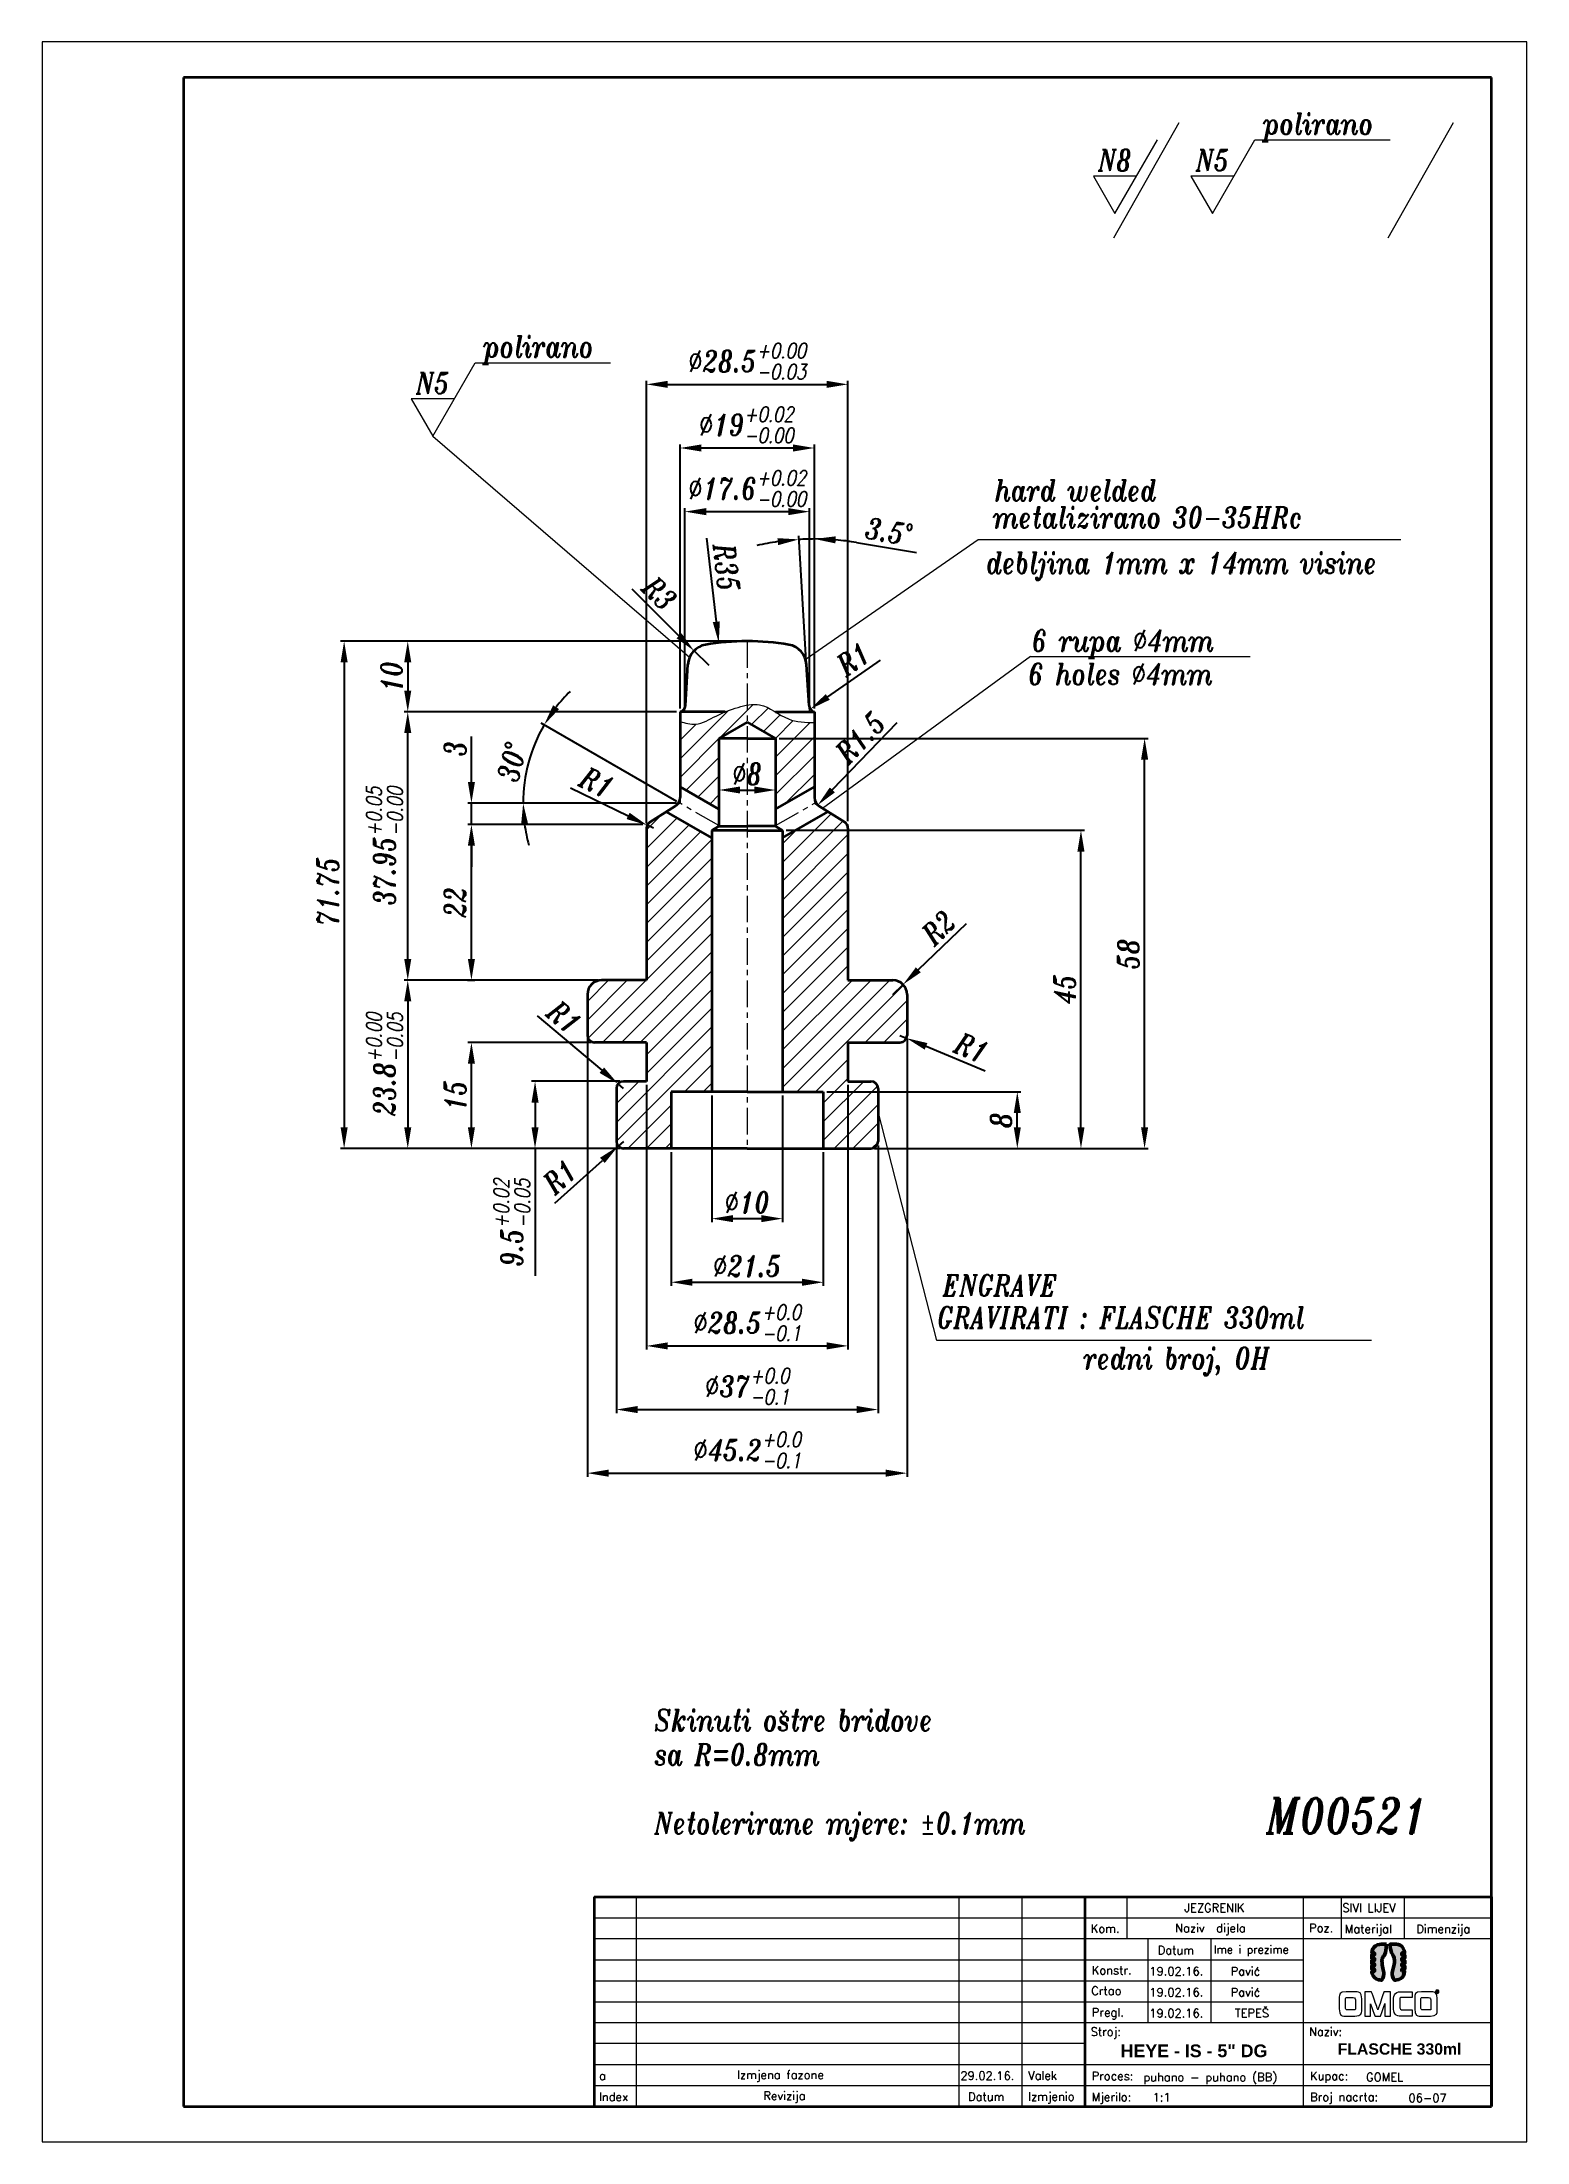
# Model space of a CAD drawing. Extents: x 22 to 232, y 33 to 330.
import ezdxf

# ---------------------------------------------------------------- set-up
doc = ezdxf.new("R2010")
doc.units = 0
doc.header["$LTSCALE"] = 3
doc.header["$MEASUREMENT"] = 0
doc.linetypes.add('CENTER', pattern=[2, 1.25, -0.25, 0.25, -0.25])
doc.linetypes.add('HIDDEN', pattern=[0.375, 0.25, -0.125])
doc.layers.get('0').update_dxf_attribs({"linetype": 'CONTINUOUS', "lineweight": 15})
for name, color, linetype, lineweight in [('1', 1, 'CENTER', 15), ('2', 2, 'HIDDEN', 15), ('3', 3, 'CONTINUOUS', 35), ('4', 5, 'CONTINUOUS', 50), ('8', 251, 'CONTINUOUS', 15)]:
    doc.layers.add(name, color=color, linetype=linetype, lineweight=lineweight)
doc.styles.add('ITALICT', font='ITALICT.shx', dxfattribs={"width": 0.8, "height": 3})
doc.styles.add('ROMANS', font='romans.shx')
doc.styles.get("Standard").update_dxf_attribs({"font": 'isocp.shx', "height": 3})
doc.dimstyles.get("Standard").update_dxf_attribs({"dimtxt": 0.18, "dimasz": 0.18, "dimexe": 0.18, "dimexo": 0.0625, "dimgap": 0.09, "dimtad": 0, "dimtih": 1, "dimtoh": 1, "dimdec": 4, "dimzin": 0, "dimdsep": 46, "dimtxsty": 'Standard', "dimcen": 0.09, "dimadec": 0, "dimazin": 0, "dimtfac": 1, "dimtdec": 4, "dimtofl": 0, "dimtmove": 0, "dimatfit": 3, "dimfxl": 1, "dimtolj": 1, "dimtzin": 0, "dimarcsym": 0})

msp = doc.modelspace()

# ---------------------------------------------------------------- texts
at = {"style": 'ITALICT', "width": 0.8}
for s, height, p in [('polirano', 3, (194.398, 316.945)), ('N8', 3, (171.093, 311.779)), ('N5', 3, (184.895, 311.779)), ('polirano', 3, (84.125, 285.43)), ('N5', 3, (74.623, 280.264)), ('metalizirano 30-35HRc', 3, (156.197, 261.273)), ('debljina 1mm x 14mm visine', 3, (155.209, 254.841)), ('6 rupa %%C4mm', 3, (161.71, 243.84)), ('GRAVIRATI : FLASCHE 330ml', 3, (148.343, 148.112)), ('         redni broj, OH', 3, (152.905, 142.346)), ('Skinuti oštre bridove ', 3, (108.327, 91.167)), ('sa R=0.8mm', 3, (108.327, 86.31)), ('M00521', 5, (194.846, 76.631)), ('Netolerirane mjere: %%p0.1mm', 3, (108.327, 76.596))]:
    msp.add_text(s, height=height, dxfattribs=at).set_placement(p)
at = {"style": 'ROMANS'}
for s, height, p in [('JEZGRENIK', 1.1878, (183.268, 65.52)), ('SIVI LIJEV', 1.1878, (205.615, 65.52)), ('Kom.', 1.1878, (170.036, 62.59)), ('Naziv  dijela', 1.18776, (181.975, 62.654)), ('Poz.', 1.1878, (200.914, 62.676)), ('Materijal', 1.1878, (205.948, 62.544)), ('Dimenzija', 1.1878, (216.068, 62.547)), ('Datum', 1.1878, (179.502, 59.54)), ('Ime i prezime', 1.12837, (187.439, 59.652)), ('Konstr.', 1.1878, (170.18, 56.698)), ('19.02.16.', 1.1878, (178.323, 56.561)), ('Pavić', 1.1878, (189.822, 56.561)), ('Crtao', 1.1878, (170.101, 53.798)), ('19.02.16.', 1.1878, (178.323, 53.592)), ('Pavić', 1.1878, (189.822, 53.592)), ('Pregl.', 1.1878, (170.18, 50.741)), ('19.02.16.', 1.1878, (178.323, 50.623)), ('TEPEŠ', 1.1878, (190.42, 50.638)), ('Stroj:', 1.1878, (170.018, 48.004)), ('Naziv:', 1.1878, (200.9, 48.004)), ('a', 1.188, (100.487, 41.77)), ('Izmjena fazone', 1.18776, (120.019, 41.916)), ('29.02.16.', 1.1878, (151.597, 41.78)), ('Valek', 1.1878, (161.181, 41.815)), ('Proces:', 1.1878, (170.162, 41.744)), ('puhano - puhano (BB)', 1.18776, (177.47, 41.584)), ('Kupac:', 1.1878, (201.043, 41.744)), ('GOMEL', 1.1878, (208.982, 41.584)), ('Index', 1.1878, (100.487, 38.801)), ('Revizija', 1.1878, (123.734, 38.947)), ('Datum', 1.1878, (152.681, 38.811)), ('Izmjenio', 1.1878, (161.181, 38.845)), ('Mjerilo:', 1.1878, (170.162, 38.775)), ('1:1', 1.1878, (178.787, 38.73)), ('Broj nacrta:', 1.18776, (201.051, 38.773)), ('06-07', 1.1878, (214.973, 38.635))]:
    msp.add_text(s, height=height, dxfattribs=at).set_placement(p)
at = {"attachment_point": 1, "style": 'ROMANS'}
for s, insert, char_height, width in [('{\\fArial|b1|i0|c238|p34;HEYE - IS - 5" DG}', (174.257, 46.795), 1.8, 34.0327), ('{\\fArial|b1|i0|c238|p34;FLASCHE 330ml}', (204.944, 46.957), 1.6, 29.83872)]:
    msp.add_mtext(s, dxfattribs=dict(at, insert=insert, char_height=char_height, width=width))
at = {"layer": '8', "style": 'ITALICT', "width": 0.8}
for s, p in [('hard welded', (156.439, 265.1)), ('6 holes %%C4mm', (161.212, 239.12)), ('ENGRAVE', (149.098, 152.656))]:
    msp.add_text(s, height=3, dxfattribs=at).set_placement(p)

# ---------------------------------------------------------------- blocks, each defined once
blk = doc.blocks.new('*D8')
at = {"color": 0, "lineweight": -2, "transparency": 16777216}
for p, q in [((98.85, 189.01), (98.85, 127.09)), ((144.05, 189.01), (144.05, 127.09)), ((101.85, 127.59), (141.05, 127.59))]:
    blk.add_line(p, q, dxfattribs=at)
at = {"color": 0, "transparency": 16777216}
for points in [[(101.85, 128.09), (101.85, 127.09), (98.85, 127.59)], [(141.05, 128.09), (141.05, 127.09), (144.05, 127.59)]]:
    blk.add_solid(points, dxfattribs=at)
at = {"color": 0, "transparency": 16777216, "insert": (121.45, 130.87), "char_height": 3, "attachment_point": 5, "style": 'ITALICT'}
blk.add_mtext('\\A1;%%C45.2{}{\\H0.71x;\\C3;\\S+0.0^ -0.1;}', dxfattribs=at)
blk = doc.blocks.new('*D5')
at = {"color": 0, "lineweight": -2, "transparency": 16777216}
for p, q in [((102.95, 174.01), (102.95, 136.09)), ((139.95, 173.94), (139.95, 136.09)), ((105.95, 136.59), (136.95, 136.59))]:
    blk.add_line(p, q, dxfattribs=at)
at = {"color": 0, "transparency": 16777216}
for points in [[(105.95, 137.09), (105.95, 136.09), (102.95, 136.59)], [(136.95, 137.09), (136.95, 136.09), (139.95, 136.59)]]:
    blk.add_solid(points, dxfattribs=at)
at = {"color": 0, "transparency": 16777216, "insert": (121.45, 139.87), "char_height": 3, "attachment_point": 5, "style": 'ITALICT'}
blk.add_mtext('\\A1;%%C37{}{\\H0.71x;\\C3;\\S+0.0^ -0.1;}', dxfattribs=at)
blk = doc.blocks.new('*D4')
at = {"color": 0, "lineweight": -2, "transparency": 16777216}
for p, q in [((107.2, 182.51), (107.2, 145.09)), ((135.7, 182.51), (135.7, 145.09)), ((110.2, 145.59), (132.7, 145.59))]:
    blk.add_line(p, q, dxfattribs=at)
at = {"color": 0, "transparency": 16777216}
for points in [[(110.2, 146.09), (110.2, 145.09), (107.2, 145.59)], [(132.7, 146.09), (132.7, 145.09), (135.7, 145.59)]]:
    blk.add_solid(points, dxfattribs=at)
at = {"color": 0, "transparency": 16777216, "insert": (121.45, 148.87), "char_height": 3, "attachment_point": 5, "style": 'ITALICT'}
blk.add_mtext('\\A1;%%C28.5{}{\\H0.71x;\\C3;\\S+0.0^ -0.1;}', dxfattribs=at)
blk = doc.blocks.new('*D19')
at = {"color": 0, "lineweight": -2, "transparency": 16777216}
for p, q in [((107.2, 219.53), (107.2, 282.08)), ((110.2, 281.58), (132.7, 281.58)), ((135.7, 219.81), (135.7, 282.08))]:
    blk.add_line(p, q, dxfattribs=at)
at = {"color": 0, "transparency": 16777216}
for points in [[(110.2, 282.08), (110.2, 281.08), (107.2, 281.58)], [(132.7, 282.08), (132.7, 281.08), (135.7, 281.58)]]:
    blk.add_solid(points, dxfattribs=at)
at = {"color": 0, "transparency": 16777216, "insert": (121.45, 284.86), "char_height": 3, "attachment_point": 5, "style": 'ITALICT'}
blk.add_mtext('\\A1;%%C28.5{}{\\H0.71x;\\C3;\\S+0.00^ -0.03;}', dxfattribs=at)
blk = doc.blocks.new('*D16')
at = {"color": 0, "lineweight": -2, "transparency": 16777216}
for p, q in [((91.75, 192.26), (100.89, 184.58)), ((103.95, 182.01), (103.19, 182.65))]:
    blk.add_line(p, q, dxfattribs=at)
at = {"color": 0, "transparency": 16777216}
blk.add_solid([(101.21, 184.96), (100.57, 184.2), (103.19, 182.65)], dxfattribs=at)
at = {"color": 0, "transparency": 16777216, "insert": (95.55, 192.08), "char_height": 3, "attachment_point": 5, "rotation": 319.9481, "style": 'ITALICT'}
blk.add_mtext('\\A1;R1', dxfattribs=at)
blk = doc.blocks.new('*D15')
at = {"color": 0, "lineweight": -2, "transparency": 16777216}
for p, q in [((100.35, 197.31), (72.95, 197.31)), ((73.45, 194.31), (73.45, 176.51)), ((103.45, 173.51), (72.95, 173.51))]:
    blk.add_line(p, q, dxfattribs=at)
at = {"color": 0, "transparency": 16777216}
for points in [[(72.95, 194.31), (73.95, 194.31), (73.45, 197.31)], [(72.95, 176.51), (73.95, 176.51), (73.45, 173.51)]]:
    blk.add_solid(points, dxfattribs=at)
at = {"color": 0, "transparency": 16777216, "insert": (70.16, 185.41), "char_height": 3, "attachment_point": 5, "rotation": 90, "style": 'ITALICT'}
blk.add_mtext('\\A1;23.8{}{\\H0.71x;\\C3;\\S+0.00^ -0.05;}', dxfattribs=at)
blk = doc.blocks.new('*D13')
at = {"color": 0, "lineweight": -2, "transparency": 16777216}
for p, q in [((99.35, 188.51), (81.95, 188.51)), ((82.45, 176.51), (82.45, 185.51)), ((103.45, 173.51), (81.95, 173.51))]:
    blk.add_line(p, q, dxfattribs=at)
at = {"color": 0, "transparency": 16777216}
for points in [[(81.95, 185.51), (82.95, 185.51), (82.45, 188.51)], [(81.95, 176.51), (82.95, 176.51), (82.45, 173.51)]]:
    blk.add_solid(points, dxfattribs=at)
at = {"color": 0, "transparency": 16777216, "insert": (80.15, 181.01), "char_height": 3, "attachment_point": 5, "rotation": 90, "style": 'ITALICT'}
blk.add_mtext('\\A1;15', dxfattribs=at)
blk = doc.blocks.new('*D17')
at = {"color": 0, "lineweight": -2, "transparency": 16777216}
for p, q in [((103.95, 174.51), (103.21, 173.84)), ((94.24, 165.78), (100.98, 171.83))]:
    blk.add_line(p, q, dxfattribs=at)
at = {"color": 0, "transparency": 16777216}
blk.add_solid([(100.64, 172.2), (101.31, 171.46), (103.21, 173.84)], dxfattribs=at)
at = {"color": 0, "transparency": 16777216, "insert": (94.96, 169.51), "char_height": 3, "attachment_point": 5, "rotation": 41.9644, "style": 'ITALICT'}
blk.add_mtext('\\A1;R1', dxfattribs=at)
blk = doc.blocks.new('*D14')
at = {"color": 0, "lineweight": -2, "transparency": 16777216}
for p, q in [((103.45, 183.01), (90.95, 183.01)), ((91.45, 180.01), (91.45, 176.51)), ((103.45, 173.51), (90.95, 173.51)), ((91.45, 173.51), (91.45, 155.48))]:
    blk.add_line(p, q, dxfattribs=at)
at = {"color": 0, "transparency": 16777216}
for points in [[(90.95, 180.01), (91.95, 180.01), (91.45, 183.01)], [(90.95, 176.51), (91.95, 176.51), (91.45, 173.51)]]:
    blk.add_solid(points, dxfattribs=at)
at = {"color": 0, "transparency": 16777216, "insert": (88.16, 163), "char_height": 3, "attachment_point": 5, "rotation": 90, "style": 'ITALICT'}
blk.add_mtext('\\A1;9.5{}{\\H0.71x;\\C3;\\S+0.02^ -0.05;}', dxfattribs=at)
blk = doc.blocks.new('*D7')
at = {"color": 0, "lineweight": -2, "transparency": 16777216}
for p, q in [((106.7, 219.34), (81.95, 219.34)), ((82.45, 200.31), (82.45, 216.34)), ((81.91, 197.31), (82.95, 197.31))]:
    blk.add_line(p, q, dxfattribs=at)
at = {"color": 0, "transparency": 16777216}
for points in [[(81.95, 216.34), (82.95, 216.34), (82.45, 219.34)], [(81.95, 200.31), (82.95, 200.31), (82.45, 197.31)]]:
    blk.add_solid(points, dxfattribs=at)
at = {"color": 0, "transparency": 16777216, "insert": (80.15, 208.33), "char_height": 3, "attachment_point": 5, "rotation": 90, "style": 'ITALICT'}
blk.add_mtext('\\A1;22', dxfattribs=at)
blk = doc.blocks.new('*D10')
at = {"color": 0, "lineweight": -2, "transparency": 16777216}
for p, q in [((126.95, 218.51), (169.15, 218.51)), ((168.65, 176.51), (168.65, 215.51)), ((139.52, 173.51), (169.15, 173.51))]:
    blk.add_line(p, q, dxfattribs=at)
at = {"color": 0, "transparency": 16777216}
for points in [[(168.15, 215.51), (169.15, 215.51), (168.65, 218.51)], [(168.15, 176.51), (169.15, 176.51), (168.65, 173.51)]]:
    blk.add_solid(points, dxfattribs=at)
at = {"color": 0, "transparency": 16777216, "insert": (166.35, 196.01), "char_height": 3, "attachment_point": 5, "rotation": 90, "style": 'ITALICT'}
blk.add_mtext('\\A1;45', dxfattribs=at)
blk = doc.blocks.new('*D9')
at = {"color": 0, "lineweight": -2, "transparency": 16777216}
for p, q in [((152.42, 205.3), (145.65, 198.78)), ((142.05, 195.31), (143.49, 196.7))]:
    blk.add_line(p, q, dxfattribs=at)
at = {"color": 0, "transparency": 16777216}
blk.add_solid([(145.31, 199.14), (146, 198.42), (143.49, 196.7)], dxfattribs=at)
at = {"color": 0, "transparency": 16777216, "insert": (148.52, 204.74), "char_height": 3, "attachment_point": 5, "rotation": 43.96, "style": 'ITALICT'}
blk.add_mtext('\\A1;R2', dxfattribs=at)
blk = doc.blocks.new('*D1')
at = {"color": 0, "lineweight": -2, "transparency": 16777216}
for p, q in [((111.45, 235.26), (72.95, 235.26)), ((73.45, 200.31), (73.45, 232.26)), ((100.35, 197.31), (72.95, 197.31))]:
    blk.add_line(p, q, dxfattribs=at)
at = {"color": 0, "transparency": 16777216}
for points in [[(72.95, 232.26), (73.95, 232.26), (73.45, 235.26)], [(72.95, 200.31), (73.95, 200.31), (73.45, 197.31)]]:
    blk.add_solid(points, dxfattribs=at)
at = {"color": 0, "transparency": 16777216, "insert": (70.16, 216.28), "char_height": 3, "attachment_point": 5, "rotation": 90, "style": 'ITALICT'}
blk.add_mtext('\\A1;37.95{}{\\H0.71x;\\C3;\\S+0.05^ -0.00;}', dxfattribs=at)
blk = doc.blocks.new('*D2')
at = {"color": 0, "lineweight": -2, "transparency": 16777216}
for p, q in [((132.7, 181.51), (160.15, 181.51)), ((159.65, 176.51), (159.65, 178.51)), ((139.45, 173.51), (160.15, 173.51))]:
    blk.add_line(p, q, dxfattribs=at)
at = {"color": 0, "transparency": 16777216}
for points in [[(159.15, 178.51), (160.15, 178.51), (159.65, 181.51)], [(159.15, 176.51), (160.15, 176.51), (159.65, 173.51)]]:
    blk.add_solid(points, dxfattribs=at)
at = {"color": 0, "transparency": 16777216, "insert": (157.35, 177.51), "char_height": 3, "attachment_point": 5, "rotation": 90, "style": 'ITALICT'}
blk.add_mtext('\\A1;8', dxfattribs=at)
blk = doc.blocks.new('*D3')
at = {"color": 0, "lineweight": -2, "transparency": 16777216}
for p, q in [((110.7, 173.01), (110.7, 154.09)), ((132.2, 173.01), (132.2, 154.09)), ((113.7, 154.59), (129.2, 154.59))]:
    blk.add_line(p, q, dxfattribs=at)
at = {"color": 0, "transparency": 16777216}
for points in [[(113.7, 155.09), (113.7, 154.09), (110.7, 154.59)], [(129.2, 155.09), (129.2, 154.09), (132.2, 154.59)]]:
    blk.add_solid(points, dxfattribs=at)
at = {"color": 0, "transparency": 16777216, "insert": (121.45, 156.89), "char_height": 3, "attachment_point": 5, "style": 'ITALICT'}
blk.add_mtext('\\A1;%%c21.5', dxfattribs=at)
blk = doc.blocks.new('*D6')
at = {"color": 0, "lineweight": -2, "transparency": 16777216}
for p, q in [((125.95, 231.51), (178.15, 231.51)), ((177.65, 176.51), (177.65, 228.51)), ((139.45, 173.51), (178.15, 173.51))]:
    blk.add_line(p, q, dxfattribs=at)
at = {"color": 0, "transparency": 16777216}
for points in [[(177.15, 228.51), (178.15, 228.51), (177.65, 231.51)], [(177.15, 176.51), (178.15, 176.51), (177.65, 173.51)]]:
    blk.add_solid(points, dxfattribs=at)
at = {"color": 0, "transparency": 16777216, "insert": (175.35, 201.01), "char_height": 3, "attachment_point": 5, "rotation": 90, "style": 'ITALICT'}
blk.add_mtext('\\A1;58', dxfattribs=at)
blk = doc.blocks.new('*D11')
at = {"color": 0, "lineweight": -2, "transparency": 16777216}
blk.add_line((120.45, 224.21), (122.45, 224.21), dxfattribs=at)
at = {"color": 0, "transparency": 16777216}
for points in [[(120.45, 224.71), (120.45, 223.71), (117.45, 224.21)], [(122.45, 224.71), (122.45, 223.71), (125.45, 224.21)]]:
    blk.add_solid(points, dxfattribs=at)
at = {"color": 0, "transparency": 16777216, "insert": (121.45, 226.51), "char_height": 3, "attachment_point": 5, "style": 'ITALICT'}
blk.add_mtext('\\A1;%%c8', dxfattribs=at)
blk = doc.blocks.new('*D12')
at = {"color": 0, "lineweight": -2, "transparency": 16777216}
for p, q in [((116.45, 181.01), (116.45, 163.09)), ((126.45, 181.01), (126.45, 163.09)), ((119.45, 163.59), (123.45, 163.59))]:
    blk.add_line(p, q, dxfattribs=at)
at = {"color": 0, "transparency": 16777216}
for points in [[(119.45, 164.09), (119.45, 163.09), (116.45, 163.59)], [(123.45, 164.09), (123.45, 163.09), (126.45, 163.59)]]:
    blk.add_solid(points, dxfattribs=at)
at = {"color": 0, "transparency": 16777216, "insert": (121.45, 165.89), "char_height": 3, "attachment_point": 5, "style": 'ITALICT'}
blk.add_mtext('\\A1;%%c10', dxfattribs=at)
blk = doc.blocks.new('*D18')
at = {"color": 0, "lineweight": -2, "transparency": 16777216}
for p, q in [((143.05, 189.51), (143.97, 189.12)), ((155.09, 184.44), (146.74, 187.95))]:
    blk.add_line(p, q, dxfattribs=at)
at = {"color": 0, "transparency": 16777216}
blk.add_solid([(146.93, 188.42), (146.55, 187.49), (143.97, 189.12)], dxfattribs=at)
at = {"color": 0, "transparency": 16777216, "insert": (153.19, 187.74), "char_height": 3, "attachment_point": 5, "rotation": 337.1717, "style": 'ITALICT'}
blk.add_mtext('\\A1;R1', dxfattribs=at)
blk = doc.blocks.new('*D20')
at = {"color": 0, "lineweight": -2, "transparency": 16777216}
for p, q in [((111.95, 235.76), (111.95, 273.08)), ((114.95, 272.58), (127.95, 272.58)), ((130.95, 235.76), (130.95, 273.08))]:
    blk.add_line(p, q, dxfattribs=at)
at = {"color": 0, "transparency": 16777216}
for points in [[(114.95, 273.08), (114.95, 272.08), (111.95, 272.58)], [(127.95, 273.08), (127.95, 272.08), (130.95, 272.58)]]:
    blk.add_solid(points, dxfattribs=at)
at = {"color": 0, "transparency": 16777216, "insert": (121.33, 275.86), "char_height": 3, "attachment_point": 5, "style": 'ITALICT'}
blk.add_mtext('\\A1;%%c19{}{\\H0.71x;\\C3;\\S+0.02^ -0.00;}', dxfattribs=at)
blk = doc.blocks.new('*D21')
at = {"color": 0, "lineweight": -2, "transparency": 16777216}
for p, q in [((120.95, 245.26), (72.95, 245.26)), ((73.45, 242.26), (73.45, 238.26)), ((111.45, 235.26), (72.95, 235.26))]:
    blk.add_line(p, q, dxfattribs=at)
at = {"color": 0, "transparency": 16777216}
for points in [[(72.95, 242.26), (73.95, 242.26), (73.45, 245.26)], [(72.95, 238.26), (73.95, 238.26), (73.45, 235.26)]]:
    blk.add_solid(points, dxfattribs=at)
at = {"color": 0, "transparency": 16777216, "insert": (71.15, 240.26), "char_height": 3, "attachment_point": 5, "rotation": 90, "style": 'ITALICT'}
blk.add_mtext('\\A1;10', dxfattribs=at)
blk = doc.blocks.new('*D22')
at = {"color": 0, "lineweight": -2, "transparency": 16777216}
for p, q in [((120.95, 245.26), (63.95, 245.26)), ((64.45, 242.26), (64.45, 176.51)), ((103.45, 173.51), (63.95, 173.51))]:
    blk.add_line(p, q, dxfattribs=at)
at = {"color": 0, "transparency": 16777216}
for points in [[(63.95, 242.26), (64.95, 242.26), (64.45, 245.26)], [(63.95, 176.51), (64.95, 176.51), (64.45, 173.51)]]:
    blk.add_solid(points, dxfattribs=at)
at = {"color": 0, "transparency": 16777216, "insert": (62.15, 209.88), "char_height": 3, "attachment_point": 5, "rotation": 90, "style": 'ITALICT'}
blk.add_mtext('\\A1;71.75', dxfattribs=at)
blk = doc.blocks.new('*D23')
at = {"color": 0, "lineweight": -2, "transparency": 16777216}
for p, q in [((112.65, 235.76), (112.65, 264.08)), ((115.65, 263.58), (127.25, 263.58)), ((130.25, 235.76), (130.25, 264.08))]:
    blk.add_line(p, q, dxfattribs=at)
at = {"color": 0, "transparency": 16777216}
for points in [[(115.65, 264.08), (115.65, 263.08), (112.65, 263.58)], [(127.25, 264.08), (127.25, 263.08), (130.25, 263.58)]]:
    blk.add_solid(points, dxfattribs=at)
at = {"color": 0, "transparency": 16777216, "insert": (121.45, 266.86), "char_height": 3, "attachment_point": 5, "style": 'ITALICT'}
blk.add_mtext('\\A1;%%c17.6{}{\\H0.71x;\\C3;\\S+0.02^ -0.00;}', dxfattribs=at)
blk = doc.blocks.new('*D90')
at = {"color": 0, "lineweight": -2, "transparency": 16777216}
blk.add_line((115.71, 259.84), (117.08, 248), dxfattribs=at)
at = {"color": 0, "transparency": 16777216}
blk.add_solid([(117.58, 248.06), (116.59, 247.95), (117.43, 245.02)], dxfattribs=at)
at = {"color": 0, "transparency": 16777216, "insert": (118.51, 255.68), "char_height": 3, "attachment_point": 5, "rotation": 276.6039, "style": 'ITALICT'}
blk.add_mtext('\\A1;R35', dxfattribs=at)
blk = doc.blocks.new('*D91')
at = {"color": 0, "lineweight": -2, "transparency": 16777216}
blk.add_line((142.63, 233.71), (133.49, 224.22), dxfattribs=at)
at = {"color": 0, "transparency": 16777216}
blk.add_solid([(133.13, 224.57), (133.85, 223.87), (131.41, 222.06)], dxfattribs=at)
at = {"color": 0, "transparency": 16777216, "insert": (137.44, 231.64), "char_height": 3, "attachment_point": 5, "rotation": 46.0966, "style": 'ITALICT'}
blk.add_mtext('\\A1;R1.5', dxfattribs=at)
blk = doc.blocks.new('*D92')
at = {"color": 0, "lineweight": -2, "transparency": 16777216}
for p, q in [((96.47, 224.52), (104.61, 220.54)), ((108.2, 218.79), (107.3, 219.23))]:
    blk.add_line(p, q, dxfattribs=at)
at = {"color": 0, "transparency": 16777216}
blk.add_solid([(104.83, 220.99), (104.39, 220.1), (107.3, 219.23)], dxfattribs=at)
at = {"color": 0, "transparency": 16777216, "insert": (100.2, 225.26), "char_height": 3, "attachment_point": 5, "rotation": 333.9778, "style": 'ITALICT'}
blk.add_mtext('\\A1;R1', dxfattribs=at)
blk = doc.blocks.new('*D93')
at = {"color": 0, "lineweight": -2, "transparency": 16777216}
for p, q in [((82.45, 225.34), (82.45, 231.77)), ((111.45, 222.34), (81.95, 222.34)), ((82.45, 219.34), (82.45, 222.34)), ((106.7, 219.34), (81.95, 219.34)), ((82.45, 216.34), (82.45, 213.34))]:
    blk.add_line(p, q, dxfattribs=at)
at = {"color": 0, "transparency": 16777216}
for points in [[(81.95, 225.34), (82.95, 225.34), (82.45, 222.34)], [(81.95, 216.34), (82.95, 216.34), (82.45, 219.34)]]:
    blk.add_solid(points, dxfattribs=at)
at = {"color": 0, "transparency": 16777216, "insert": (80.15, 230.06), "char_height": 3, "attachment_point": 5, "rotation": 90, "style": 'ITALICT'}
blk.add_mtext('\\A1;3', dxfattribs=at)
blk = doc.blocks.new('*D94')
at = {"color": 0, "lineweight": -2, "transparency": 16777216}
for p, q in [((105.13, 252.65), (111.8, 246.03)), ((116.06, 241.8), (113.93, 243.91))]:
    blk.add_line(p, q, dxfattribs=at)
at = {"color": 0, "transparency": 16777216}
blk.add_solid([(112.16, 246.38), (111.45, 245.67), (113.93, 243.91)], dxfattribs=at)
at = {"color": 0, "transparency": 16777216, "insert": (109.03, 252.03), "char_height": 3, "attachment_point": 5, "rotation": 315.1813, "style": 'ITALICT'}
blk.add_mtext('\\A1;R3', dxfattribs=at)
blk = doc.blocks.new('*D95')
at = {"color": 0, "lineweight": -2, "transparency": 16777216}
blk.add_line((140.25, 242.57), (132.83, 237.38), dxfattribs=at)
at = {"color": 0, "transparency": 16777216}
blk.add_solid([(132.55, 237.78), (133.12, 236.97), (130.38, 235.65)], dxfattribs=at)
at = {"color": 0, "transparency": 16777216, "insert": (136.45, 242.72), "char_height": 3, "attachment_point": 5, "rotation": 35.0349, "style": 'ITALICT'}
blk.add_mtext('\\A1;R1', dxfattribs=at)
blk = doc.blocks.new('*D96')
at = {"color": 0, "lineweight": -2, "transparency": 16777216}
for p, q in [((129.81, 242.48), (128.73, 260.14)), ((130.95, 235.76), (130.95, 260.21)), ((136.93, 259.21), (145.38, 257.78))]:
    blk.add_line(p, q, dxfattribs=at)
for start, end in [(98.2893, 103.0786), (90, 93.5), (80.413, 90), (80.4214, 85.2107)]:
    blk.add_arc((130.95, 223.81), 35.9, start, end, dxfattribs=at)
at = {"color": 0, "transparency": 16777216}
for points in [[(125.73, 259.83), (125.83, 258.84), (128.76, 259.65)], [(133.93, 259.09), (133.97, 260.09), (130.95, 259.71)]]:
    blk.add_solid(points, dxfattribs=at)
at = {"color": 0, "transparency": 16777216, "insert": (141.54, 260.76), "char_height": 3, "attachment_point": 5, "rotation": 350.413, "style": 'ITALICT'}
blk.add_mtext('\\A1;3.5°', dxfattribs=at)
blk = doc.blocks.new('*D99')
at = {"color": 0, "lineweight": -2, "transparency": 16777216}
for p, q in [((111.52, 222.59), (92.31, 233.68)), ((111.29, 222.34), (89.27, 222.34))]:
    blk.add_line(p, q, dxfattribs=at)
for start, end in [(134.4887, 142.2444), (150, 180), (187.7556, 195.5113)]:
    blk.add_arc((111.95, 222.34), 22.18, start, end, dxfattribs=at)
at = {"color": 0, "transparency": 16777216}
for points in [[(94.83, 235.65), (94, 236.2), (92.74, 233.43)], [(89.48, 219.32), (90.47, 219.39), (89.77, 222.34)]]:
    blk.add_solid(points, dxfattribs=at)
at = {"color": 0, "transparency": 16777216, "insert": (88.18, 228.19), "char_height": 3, "attachment_point": 5, "rotation": 76.1961, "style": 'ITALICT'}
blk.add_mtext('\\A1;30°', dxfattribs=at)

# ---------------------------------------------------------------- dimensions: what is measured, and where the dimension line sits
for base, p1, p2, text, override, picture, middle in [((135.703, 281.579), (107.203, 219.03), (135.703, 219.307), '%%C<>{}{\\H0.71x;\\C3;\\S+0.00^ -0.03;}', {"dimtxt": 3, "dimasz": 3, "dimexe": 0.5, "dimexo": 0.5, "dimgap": 0.8, "dimtad": 1, "dimtih": 0, "dimtoh": 0, "dimdec": 2, "dimzin": 8, "dimtxsty": 'ITALICT', "dimcen": 0, "dimtp": 0, "dimtm": 0.03, "dimtdec": 2, "dimtofl": 1, "dimtmove": 0, "dimtvp": 13.888889, "dimtzin": 0}, '*D19', (121.453, 281.579)), ((130.953, 272.579), (111.953, 235.257), (130.953, 235.257), '%%c<>{}{\\H0.71x;\\C3;\\S+0.02^ -0.00;}', {"dimtxt": 3, "dimasz": 3, "dimexe": 0.5, "dimexo": 0.5, "dimgap": 0.8, "dimtad": 1, "dimtih": 0, "dimtoh": 0, "dimdec": 2, "dimzin": 8, "dimtxsty": 'ITALICT', "dimcen": 0, "dimtp": 0.02, "dimtm": 0, "dimtdec": 2, "dimtofl": 1, "dimtmove": 0, "dimtvp": 13.888889, "dimtzin": 0}, '*D20', (121.328, 272.579)), ((130.253, 263.579), (112.653, 235.257), (130.253, 235.257), '%%c<>{}{\\H0.71x;\\C3;\\S+0.02^ -0.00;}', {"dimtxt": 3, "dimasz": 3, "dimexe": 0.5, "dimexo": 0.5, "dimgap": 0.8, "dimtad": 1, "dimtih": 0, "dimtoh": 0, "dimdec": 2, "dimzin": 8, "dimtxsty": 'ITALICT', "dimcen": 0, "dimtp": 0.02, "dimtm": 0, "dimtdec": 2, "dimtofl": 1, "dimtvp": 13.888889, "dimtzin": 0}, '*D23', (121.453, 263.579)), ((125.453, 224.205), (117.453, 224.205), (125.453, 224.205), '%%c<>', {"dimtxt": 3, "dimasz": 3, "dimexe": 0.5, "dimexo": 0.5, "dimgap": 0.8, "dimtad": 1, "dimtih": 0, "dimtoh": 0, "dimdec": 2, "dimzin": 8, "dimtxsty": 'ITALICT', "dimcen": 0, "dimtdec": 2, "dimtofl": 1, "dimtvp": 13.888889, "dimtzin": 8}, '*D11', (121.453, 224.205)), ((144.053, 127.588), (98.853, 189.507), (144.053, 189.507), '%%C<>{}{\\H0.71x;\\C3;\\S+0.0^ -0.1;}', {"dimtxt": 3, "dimasz": 3, "dimexe": 0.5, "dimexo": 0.5, "dimgap": 0.8, "dimtad": 1, "dimtih": 0, "dimtoh": 0, "dimdec": 2, "dimzin": 8, "dimtxsty": 'ITALICT', "dimcen": 0, "dimtol": 0, "dimlim": 0, "dimtp": 0, "dimtm": 0, "dimtfac": 1, "dimtdec": 2, "dimtofl": 1, "dimtmove": 0, "dimtvp": 13.888889, "dimtolj": 1, "dimtzin": 0}, '*D8', (121.453, 127.588)), ((135.703, 145.588), (107.203, 183.007), (135.703, 183.007), '%%C<>{}{\\H0.71x;\\C3;\\S+0.0^ -0.1;}', {"dimtxt": 3, "dimasz": 3, "dimexe": 0.5, "dimexo": 0.5, "dimgap": 0.8, "dimtad": 1, "dimtih": 0, "dimtoh": 0, "dimdec": 2, "dimzin": 8, "dimtxsty": 'ITALICT', "dimcen": 0, "dimtp": 0, "dimtm": 0.1, "dimtdec": 1, "dimtofl": 1, "dimtmove": 0, "dimtvp": 13.888889, "dimtzin": 0}, '*D4', (121.453, 145.588)), ((139.953, 136.588), (102.953, 174.507), (139.953, 174.444), '%%C<>{}{\\H0.71x;\\C3;\\S+0.0^ -0.1;}', {"dimtxt": 3, "dimasz": 3, "dimexe": 0.5, "dimexo": 0.5, "dimgap": 0.8, "dimtad": 1, "dimtih": 0, "dimtoh": 0, "dimdec": 2, "dimzin": 8, "dimtxsty": 'ITALICT', "dimcen": 0, "dimtol": 0, "dimlim": 0, "dimtp": 0, "dimtm": 0, "dimtfac": 1, "dimtdec": 2, "dimtofl": 1, "dimtmove": 0, "dimtvp": 13.888889, "dimtolj": 1, "dimtzin": 0}, '*D5', (121.453, 136.588)), ((132.203, 154.588), (110.703, 173.507), (132.203, 173.507), '%%c<>', {"dimtxt": 3, "dimasz": 3, "dimexe": 0.5, "dimexo": 0.5, "dimgap": 0.8, "dimtad": 1, "dimtih": 0, "dimtoh": 0, "dimdec": 2, "dimzin": 8, "dimtxsty": 'ITALICT', "dimcen": 0, "dimtdec": 2, "dimtofl": 1, "dimtmove": 0, "dimtvp": 13.888889, "dimtzin": 8}, '*D3', (121.453, 154.588))]:
    dim = msp.add_linear_dim(base=base, p1=p1, p2=p2, text=text, dimstyle='Standard', override=override)
    dim.commit()
    dim.dimension.update_dxf_attribs({"geometry": picture, "text_midpoint": middle, "dimtype": 160})
dim = msp.add_angular_dim_2l(base=(129.491, 259.682), line1=((130.953, 235.257), (130.953, 223.172)), line2=((130.197, 236.166), (129.842, 241.982)), dimstyle='Standard', override={"dimtxt": 3, "dimasz": 3, "dimexe": 0.5, "dimexo": 0.5, "dimgap": 0.8, "dimtad": 1, "dimtih": 0, "dimtoh": 0, "dimdec": 2, "dimzin": 8, "dimtxsty": 'ITALICT', "dimcen": 0, "dimadec": 1, "dimtdec": 2, "dimtofl": 1, "dimtvp": 13.888889, "dimtzin": 8})
dim.commit()
dim.dimension.update_dxf_attribs({"geometry": '*D96', "text_midpoint": (141.541, 260.765)})
for center, mpoint, override, picture, middle in [((121.453, 210.257), (117.428, 245.025), {"dimtxt": 3, "dimasz": 3, "dimexe": 0.5, "dimexo": 0.5, "dimgap": 0.8, "dimtad": 1, "dimtih": 0, "dimtoh": 0, "dimdec": 2, "dimzin": 8, "dimtxsty": 'ITALICT', "dimcen": 0, "dimtdec": 2, "dimtvp": 13.888889, "dimtzin": 8}, '*D90', (118.51, 255.677)), ((116.059, 241.799), (113.931, 243.913), {"dimtxt": 3, "dimasz": 3, "dimexe": 0.5, "dimexo": 0.5, "dimgap": 0.8, "dimtad": 1, "dimtih": 0, "dimtoh": 0, "dimdec": 2, "dimzin": 8, "dimtxsty": 'ITALICT', "dimcen": 0, "dimtdec": 2, "dimtofl": 1, "dimtvp": 13.888889, "dimtzin": 8}, '*D94', (109.026, 252.03)), ((108.203, 218.79), (107.304, 219.229), {"dimtxt": 3, "dimasz": 3, "dimexe": 0.5, "dimexo": 0.5, "dimgap": 0.8, "dimtad": 1, "dimtih": 0, "dimtoh": 0, "dimdec": 2, "dimzin": 8, "dimtxsty": 'ITALICT', "dimcen": 0, "dimtdec": 2, "dimtofl": 1, "dimtvp": 13.888889, "dimtzin": 8}, '*D92', (100.2, 225.256)), ((143.053, 189.507), (143.975, 189.119), {"dimtxt": 3, "dimasz": 3, "dimexe": 0.5, "dimexo": 0.5, "dimgap": 0.8, "dimtad": 1, "dimtih": 0, "dimtoh": 0, "dimdec": 2, "dimzin": 8, "dimtxsty": 'ITALICT', "dimcen": 0, "dimtdec": 2, "dimtofl": 1, "dimtvp": 13.888889, "dimtzin": 8}, '*D18', (153.188, 187.736))]:
    dim = msp.add_radius_dim(center=center, mpoint=mpoint, dimstyle='Standard', override=override)
    dim.commit()
    dim.dimension.update_dxf_attribs({"geometry": picture, "text_midpoint": middle})
for base, p1, p2, picture, middle in [((64.447, 173.507), (121.453, 245.257), (103.953, 173.507), '*D22', (64.447, 209.882)), ((177.651, 231.507), (138.953, 173.507), (125.453, 231.507), '*D6', (177.651, 201.007)), ((168.651, 218.507), (139.015, 173.507), (126.453, 218.507), '*D10', (168.651, 196.007)), ((82.447, 188.507), (103.953, 173.507), (99.853, 188.507), '*D13', (82.447, 181.007))]:
    dim = msp.add_linear_dim(base=base, p1=p1, p2=p2, angle=90, dimstyle='Standard', override={"dimtxt": 3, "dimasz": 3, "dimexe": 0.5, "dimexo": 0.5, "dimgap": 0.8, "dimtad": 1, "dimtih": 0, "dimtoh": 0, "dimdec": 2, "dimzin": 8, "dimtxsty": 'ITALICT', "dimcen": 0, "dimtdec": 2, "dimtofl": 1, "dimtmove": 0, "dimtvp": 13.888889, "dimtzin": 8})
    dim.commit()
    dim.dimension.update_dxf_attribs({"geometry": picture, "text_midpoint": middle, "dimtype": 160})
for base, p1, p2, override, picture, middle in [((73.447, 235.257), (121.453, 245.257), (111.953, 235.257), {"dimtxt": 3, "dimasz": 3, "dimexe": 0.5, "dimexo": 0.5, "dimgap": 0.8, "dimtad": 1, "dimtih": 0, "dimtoh": 0, "dimdec": 2, "dimzin": 8, "dimtxsty": 'ITALICT', "dimcen": 0, "dimtdec": 2, "dimtofl": 1, "dimtvp": 13.888889, "dimtzin": 8}, '*D21', (71.147, 240.257)), ((82.447, 222.345), (107.203, 219.345), (111.953, 222.345), {"dimtxt": 3, "dimasz": 3, "dimexe": 0.5, "dimexo": 0.5, "dimgap": 0.8, "dimtad": 1, "dimtih": 0, "dimtoh": 0, "dimdec": 2, "dimzin": 8, "dimtxsty": 'ITALICT', "dimcen": 0, "dimtdec": 2, "dimtofl": 1, "dimtvp": 13.888889, "dimtzin": 8}, '*D93', (80.147, 230.059)), ((159.651, 181.507), (138.953, 173.507), (132.203, 181.507), {"dimtxt": 3, "dimasz": 3, "dimexe": 0.5, "dimexo": 0.5, "dimgap": 0.8, "dimtad": 1, "dimtih": 0, "dimtoh": 0, "dimdec": 2, "dimzin": 8, "dimtxsty": 'ITALICT', "dimcen": 0, "dimtdec": 2, "dimtofl": 1, "dimtmove": 0, "dimtvp": 13.888889, "dimtzin": 8}, '*D2', (157.351, 177.507))]:
    dim = msp.add_linear_dim(base=base, p1=p1, p2=p2, angle=90, dimstyle='Standard', override=override)
    dim.commit()
    dim.dimension.update_dxf_attribs({"geometry": picture, "text_midpoint": middle})
for center, mpoint, picture, middle in [((131.196, 236.227), (130.377, 235.653), '*D95', (137.769, 240.836)), ((132.453, 223.139), (131.413, 222.058), '*D91', (139.1, 230.046))]:
    dim = msp.add_radius_dim(center=center, mpoint=mpoint, dimstyle='Standard', override={"dimtxt": 3, "dimasz": 3, "dimexe": 0.5, "dimexo": 0.5, "dimgap": 0.8, "dimtad": 1, "dimtih": 0, "dimtoh": 0, "dimdec": 2, "dimzin": 8, "dimtxsty": 'ITALICT', "dimcen": 0, "dimtdec": 2, "dimtofl": 1, "dimtvp": 13.888889, "dimtzin": 8})
    dim.commit()
    dim.dimension.update_dxf_attribs({"geometry": picture, "text_midpoint": middle, "dimtype": 164})
dim = msp.add_angular_dim_2l(base=(91.111, 229.931), line1=((111.953, 222.345), (111.788, 222.345)), line2=((117.44, 219.177), (111.953, 222.345)), dimstyle='Standard', override={"dimtxt": 3, "dimasz": 3, "dimexe": 0.5, "dimexo": 0.5, "dimgap": 0.8, "dimtad": 1, "dimtih": 0, "dimtoh": 0, "dimdec": 2, "dimzin": 8, "dimtxsty": 'ITALICT', "dimcen": 0, "dimadec": 1, "dimazin": 2, "dimtdec": 2, "dimtofl": 1, "dimtvp": 13.888889, "dimtzin": 8})
dim.commit()
dim.dimension.update_dxf_attribs({"geometry": '*D99', "text_midpoint": (90.414, 227.637), "dimtype": 162})
for base, p2, text, override, picture, middle in [((73.447, 235.257), (111.953, 235.257), '<>{}{\\H0.71x;\\C3;\\S+0.05^ -0.00;}', {"dimtxt": 3, "dimasz": 3, "dimexe": 0.5, "dimexo": 0.5, "dimgap": 0.8, "dimtad": 1, "dimtih": 0, "dimtoh": 0, "dimdec": 2, "dimzin": 8, "dimtxsty": 'ITALICT', "dimcen": 0, "dimtp": 0.05, "dimtm": 0, "dimtdec": 2, "dimtofl": 1, "dimtvp": 13.888889, "dimtzin": 0}, '*D1', (73.447, 216.282)), ((73.447, 173.507), (103.953, 173.507), '<>{}{\\H0.71x;\\C3;\\S+0.00^ -0.05;}', {"dimtxt": 3, "dimasz": 3, "dimexe": 0.5, "dimexo": 0.5, "dimgap": 0.8, "dimtad": 1, "dimtih": 0, "dimtoh": 0, "dimdec": 2, "dimzin": 8, "dimtxsty": 'ITALICT', "dimcen": 0, "dimtp": 0, "dimtm": 0.05, "dimtdec": 2, "dimtofl": 1, "dimtmove": 0, "dimtvp": 13.888889, "dimtzin": 0}, '*D15', (73.447, 185.407))]:
    dim = msp.add_linear_dim(base=base, p1=(100.853, 197.307), p2=p2, angle=90, text=text, dimstyle='Standard', override=override)
    dim.commit()
    dim.dimension.update_dxf_attribs({"geometry": picture, "text_midpoint": middle, "dimtype": 160})
for base, p1, p2, text, override, picture, middle in [((82.447, 219.345), (81.406, 197.307), (107.203, 219.345), '22', {"dimtxt": 3, "dimasz": 3, "dimexe": 0.5, "dimexo": 0.5, "dimgap": 0.8, "dimtad": 1, "dimtih": 0, "dimtoh": 0, "dimdec": 2, "dimzin": 8, "dimtxsty": 'ITALICT', "dimcen": 0, "dimtdec": 2, "dimtofl": 1, "dimtvp": 13.888889, "dimtzin": 8}, '*D7', (80.147, 208.326)), ((91.447, 173.507), (103.953, 183.007), (103.953, 173.507), '<>{}{\\H0.71x;\\C3;\\S+0.02^ -0.05;}', {"dimtxt": 3, "dimasz": 3, "dimexe": 0.5, "dimexo": 0.5, "dimgap": 0.8, "dimtad": 1, "dimtih": 0, "dimtoh": 0, "dimdec": 2, "dimzin": 8, "dimtxsty": 'ITALICT', "dimcen": 0, "dimtp": 0.02, "dimtm": 0.05, "dimtdec": 2, "dimtofl": 1, "dimtmove": 0, "dimtvp": 13.888889, "dimtzin": 0}, '*D14', (88.162, 162.995))]:
    dim = msp.add_linear_dim(base=base, p1=p1, p2=p2, angle=90, text=text, dimstyle='Standard', override=override)
    dim.commit()
    dim.dimension.update_dxf_attribs({"geometry": picture, "text_midpoint": middle})
for center, mpoint, text, picture, middle in [((142.053, 195.307), (143.493, 196.695), 'R2', '*D9', (150.115, 203.081)), ((103.953, 174.507), (103.209, 173.838), 'R1', '*D17', (96.496, 167.801))]:
    dim = msp.add_radius_dim(center=center, mpoint=mpoint, text=text, dimstyle='Standard', override={"dimtxt": 3, "dimasz": 3, "dimexe": 0.5, "dimexo": 0.5, "dimgap": 0.8, "dimtad": 1, "dimtih": 0, "dimtoh": 0, "dimdec": 2, "dimzin": 8, "dimtxsty": 'ITALICT', "dimcen": 0, "dimtdec": 2, "dimtofl": 1, "dimtvp": 13.888889, "dimtzin": 8})
    dim.commit()
    dim.dimension.update_dxf_attribs({"geometry": picture, "text_midpoint": middle})
dim = msp.add_radius_dim(center=(103.953, 182.007), mpoint=(103.188, 182.65), text='R1', dimstyle='Standard', override={"dimtxt": 3, "dimasz": 3, "dimexe": 0.5, "dimexo": 0.5, "dimgap": 0.8, "dimtad": 1, "dimtih": 0, "dimtoh": 0, "dimdec": 2, "dimzin": 8, "dimtxsty": 'ITALICT', "dimcen": 0, "dimtdec": 2, "dimtofl": 1, "dimtvp": 13.888889, "dimtzin": 8})
dim.commit()
dim.dimension.update_dxf_attribs({"geometry": '*D16', "text_midpoint": (94.069, 190.316), "dimtype": 164})
dim = msp.add_linear_dim(base=(126.453, 163.588), p1=(116.453, 181.507), p2=(126.453, 181.507), text='%%c<>', dimstyle='Standard', override={"dimtxt": 3, "dimasz": 3, "dimexe": 0.5, "dimexo": 0.5, "dimgap": 0.8, "dimtad": 1, "dimtih": 0, "dimtoh": 0, "dimdec": 2, "dimzin": 8, "dimtxsty": 'ITALICT', "dimcen": 0, "dimtdec": 2, "dimtofl": 1, "dimtmove": 0, "dimtvp": 13.888889, "dimtzin": 8})
dim.commit()
dim.dimension.update_dxf_attribs({"geometry": '*D12', "text_midpoint": (121.453, 165.888)})

# ---------------------------------------------------------------- hatches: boundary and pattern name
at = {"layer": '4'}
h = msp.add_hatch(color=142, dxfattribs=at)
edge = h.paths.add_edge_path()
edge.add_spline(control_points=[(209.784, 57.135), (209.784, 57.135), (209.784, 57.135), (209.784, 57.135), (209.784, 57.135), (209.916, 55.965), (210.95, 55.905), (211.102, 55.905), (211.102, 55.905), (211.102, 55.905), (211.217, 55.905), (211.217, 55.905), (211.217, 55.905), (211.76, 56.685), (211.213, 57.822), (211.213, 58.635), (211.213, 58.635), (211.213, 59.274), (211.775, 59.445), (211.837, 60.976), (211.837, 60.976), (211.188, 60.976), (211.188, 60.976), (211.188, 60.976), (210.094, 60.976), (209.844, 60.132), (209.787, 59.747)], knot_values=[0.8095238, 0.8095238, 0.8095238, 0.8095238, 0.8095238, 0.8095238, 0.8095238, 0.8095238, 0.8571429, 0.8571429, 0.8571429, 0.8571429, 0.9047619, 0.9047619, 0.9047619, 0.9047619, 0.952381, 0.952381, 0.952381, 0.952381, 1, 1, 1, 1.047619, 1.047619, 1.047619, 1.047619, 1.0952381, 1.0952381, 1.0952381, 1.0952381], degree=3, periodic=0)
edge.add_spline(control_points=[(209.787, 59.747), (209.787, 59.747), (210.158, 59.747), (210.158, 59.747)], knot_values=[0.0952381, 0.0952381, 0.0952381, 0.0952381, 0.1428571, 0.1428571, 0.1428571, 0.1428571], degree=3, periodic=0)
edge.add_spline(control_points=[(210.158, 59.747), (210.158, 59.747), (210.158, 59.747), (210.158, 59.747), (210.158, 59.747), (210.158, 59.747), (210.158, 59.436), (210.158, 59.436)], knot_values=[0.1428571, 0.1428571, 0.1428571, 0.1428571, 0.1428571, 0.1428571, 0.1428571, 0.1428571, 0.1904762, 0.1904762, 0.1904762, 0.1904762], degree=3, periodic=0)
edge.add_spline(control_points=[(210.158, 59.436), (210.158, 59.436), (210.158, 59.436), (210.158, 59.436), (210.158, 59.436), (210.158, 59.436), (209.77, 59.436), (209.77, 59.436)], knot_values=[0.1904762, 0.1904762, 0.1904762, 0.1904762, 0.1904762, 0.1904762, 0.1904762, 0.1904762, 0.2380952, 0.2380952, 0.2380952, 0.2380952], degree=3, periodic=0)
edge.add_spline(control_points=[(209.77, 59.436), (209.77, 59.436), (209.77, 59.436), (209.77, 59.436), (209.77, 59.436), (209.77, 59.436), (209.77, 58.98), (209.77, 58.98)], knot_values=[0.2380952, 0.2380952, 0.2380952, 0.2380952, 0.2380952, 0.2380952, 0.2380952, 0.2380952, 0.2857143, 0.2857143, 0.2857143, 0.2857143], degree=3, periodic=0)
edge.add_spline(control_points=[(209.77, 58.98), (209.77, 58.98), (209.77, 58.98), (209.77, 58.98), (209.77, 58.98), (209.77, 58.98), (210.158, 58.98), (210.158, 58.98)], knot_values=[0.2857143, 0.2857143, 0.2857143, 0.2857143, 0.2857143, 0.2857143, 0.2857143, 0.2857143, 0.3333333, 0.3333333, 0.3333333, 0.3333333], degree=3, periodic=0)
edge.add_spline(control_points=[(210.158, 58.98), (210.158, 58.98), (210.158, 58.98), (210.158, 58.98), (210.158, 58.98), (210.158, 58.98), (210.158, 58.669), (210.158, 58.669)], knot_values=[0.3333333, 0.3333333, 0.3333333, 0.3333333, 0.3333333, 0.3333333, 0.3333333, 0.3333333, 0.3809524, 0.3809524, 0.3809524, 0.3809524], degree=3, periodic=0)
edge.add_spline(control_points=[(210.158, 58.669), (210.158, 58.669), (210.158, 58.669), (210.158, 58.669), (210.158, 58.669), (210.158, 58.669), (209.77, 58.669), (209.77, 58.669)], knot_values=[0.3809524, 0.3809524, 0.3809524, 0.3809524, 0.3809524, 0.3809524, 0.3809524, 0.3809524, 0.4285714, 0.4285714, 0.4285714, 0.4285714], degree=3, periodic=0)
edge.add_spline(control_points=[(209.77, 58.669), (209.77, 58.669), (209.77, 58.669), (209.77, 58.669), (209.77, 58.669), (209.77, 58.669), (209.77, 58.213), (209.77, 58.213)], knot_values=[0.4285714, 0.4285714, 0.4285714, 0.4285714, 0.4285714, 0.4285714, 0.4285714, 0.4285714, 0.4761905, 0.4761905, 0.4761905, 0.4761905], degree=3, periodic=0)
edge.add_spline(control_points=[(209.77, 58.213), (209.77, 58.213), (209.77, 58.213), (209.77, 58.213), (209.77, 58.213), (209.77, 58.213), (210.158, 58.213), (210.158, 58.213)], knot_values=[0.4761905, 0.4761905, 0.4761905, 0.4761905, 0.4761905, 0.4761905, 0.4761905, 0.4761905, 0.5238095, 0.5238095, 0.5238095, 0.5238095], degree=3, periodic=0)
edge.add_spline(control_points=[(210.158, 58.213), (210.158, 58.213), (210.158, 58.213), (210.158, 58.213), (210.158, 58.213), (210.158, 58.213), (210.158, 57.902), (210.158, 57.902)], knot_values=[0.5238095, 0.5238095, 0.5238095, 0.5238095, 0.5238095, 0.5238095, 0.5238095, 0.5238095, 0.5714286, 0.5714286, 0.5714286, 0.5714286], degree=3, periodic=0)
edge.add_spline(control_points=[(210.158, 57.902), (210.158, 57.902), (210.158, 57.902), (210.158, 57.902), (210.158, 57.902), (210.158, 57.902), (209.77, 57.902), (209.77, 57.902)], knot_values=[0.5714286, 0.5714286, 0.5714286, 0.5714286, 0.5714286, 0.5714286, 0.5714286, 0.5714286, 0.6190476, 0.6190476, 0.6190476, 0.6190476], degree=3, periodic=0)
edge.add_spline(control_points=[(209.77, 57.902), (209.77, 57.902), (209.77, 57.902), (209.77, 57.902), (209.77, 57.902), (209.77, 57.902), (209.77, 57.446), (209.77, 57.446)], knot_values=[0.6190476, 0.6190476, 0.6190476, 0.6190476, 0.6190476, 0.6190476, 0.6190476, 0.6190476, 0.6666667, 0.6666667, 0.6666667, 0.6666667], degree=3, periodic=0)
edge.add_spline(control_points=[(209.77, 57.446), (209.77, 57.446), (209.77, 57.446), (209.77, 57.446), (209.77, 57.446), (209.77, 57.446), (210.158, 57.446), (210.158, 57.446)], knot_values=[0.6666667, 0.6666667, 0.6666667, 0.6666667, 0.6666667, 0.6666667, 0.6666667, 0.6666667, 0.7142857, 0.7142857, 0.7142857, 0.7142857], degree=3, periodic=0)
edge.add_spline(control_points=[(210.158, 57.446), (210.158, 57.446), (210.158, 57.446), (210.158, 57.446), (210.158, 57.446), (210.158, 57.446), (210.158, 57.135), (210.158, 57.135)], knot_values=[0.7142857, 0.7142857, 0.7142857, 0.7142857, 0.7142857, 0.7142857, 0.7142857, 0.7142857, 0.7619048, 0.7619048, 0.7619048, 0.7619048], degree=3, periodic=0)
edge.add_spline(control_points=[(210.158, 57.135), (210.158, 57.135), (210.158, 57.135), (210.158, 57.135), (210.158, 57.135), (210.158, 57.135), (209.784, 57.135), (209.784, 57.135)], knot_values=[0.7619048, 0.7619048, 0.7619048, 0.7619048, 0.7619048, 0.7619048, 0.7619048, 0.7619048, 0.8095238, 0.8095238, 0.8095238, 0.8095238], degree=3, periodic=0)
h = msp.add_hatch(color=253, dxfattribs=at)
edge = h.paths.add_edge_path()
edge.add_spline(control_points=[(214.041, 58.213), (214.041, 58.213), (214.041, 58.213), (214.041, 58.213), (214.041, 58.213), (214.041, 58.213), (214.429, 58.213), (214.429, 58.213)], knot_values=[0.2380952, 0.2380952, 0.2380952, 0.2380952, 0.2380952, 0.2380952, 0.2380952, 0.2380952, 0.2857143, 0.2857143, 0.2857143, 0.2857143], degree=3, periodic=0)
edge.add_spline(control_points=[(214.429, 58.213), (214.429, 58.213), (214.429, 58.213), (214.429, 58.213), (214.429, 58.213), (214.429, 58.213), (214.429, 58.669), (214.429, 58.669)], knot_values=[0.2857143, 0.2857143, 0.2857143, 0.2857143, 0.2857143, 0.2857143, 0.2857143, 0.2857143, 0.3333333, 0.3333333, 0.3333333, 0.3333333], degree=3, periodic=0)
edge.add_spline(control_points=[(214.429, 58.669), (214.429, 58.669), (214.429, 58.669), (214.429, 58.669), (214.429, 58.669), (214.429, 58.669), (214.041, 58.669), (214.041, 58.669)], knot_values=[0.3333333, 0.3333333, 0.3333333, 0.3333333, 0.3333333, 0.3333333, 0.3333333, 0.3333333, 0.3809524, 0.3809524, 0.3809524, 0.3809524], degree=3, periodic=0)
edge.add_spline(control_points=[(214.041, 58.669), (214.041, 58.669), (214.041, 58.669), (214.041, 58.669), (214.041, 58.669), (214.041, 58.669), (214.041, 58.98), (214.041, 58.98)], knot_values=[0.3809524, 0.3809524, 0.3809524, 0.3809524, 0.3809524, 0.3809524, 0.3809524, 0.3809524, 0.4285714, 0.4285714, 0.4285714, 0.4285714], degree=3, periodic=0)
edge.add_spline(control_points=[(214.041, 58.98), (214.041, 58.98), (214.041, 58.98), (214.041, 58.98), (214.041, 58.98), (214.041, 58.98), (214.429, 58.98), (214.429, 58.98)], knot_values=[0.4285714, 0.4285714, 0.4285714, 0.4285714, 0.4285714, 0.4285714, 0.4285714, 0.4285714, 0.4761905, 0.4761905, 0.4761905, 0.4761905], degree=3, periodic=0)
edge.add_spline(control_points=[(214.429, 58.98), (214.429, 58.98), (214.429, 58.98), (214.429, 58.98), (214.429, 58.98), (214.429, 58.98), (214.429, 59.436), (214.429, 59.436)], knot_values=[0.4761905, 0.4761905, 0.4761905, 0.4761905, 0.4761905, 0.4761905, 0.4761905, 0.4761905, 0.5238095, 0.5238095, 0.5238095, 0.5238095], degree=3, periodic=0)
edge.add_spline(control_points=[(214.429, 59.436), (214.429, 59.436), (214.429, 59.436), (214.429, 59.436), (214.429, 59.436), (214.429, 59.436), (214.041, 59.436), (214.041, 59.436)], knot_values=[0.5238095, 0.5238095, 0.5238095, 0.5238095, 0.5238095, 0.5238095, 0.5238095, 0.5238095, 0.5714286, 0.5714286, 0.5714286, 0.5714286], degree=3, periodic=0)
edge.add_spline(control_points=[(214.041, 59.436), (214.041, 59.436), (214.041, 59.436), (214.041, 59.436), (214.041, 59.436), (214.041, 59.436), (214.041, 59.747), (214.041, 59.747)], knot_values=[0.5714286, 0.5714286, 0.5714286, 0.5714286, 0.5714286, 0.5714286, 0.5714286, 0.5714286, 0.6190476, 0.6190476, 0.6190476, 0.6190476], degree=3, periodic=0)
edge.add_spline(control_points=[(214.041, 59.747), (214.041, 59.747), (214.041, 59.747), (214.041, 59.747), (214.041, 59.747), (214.041, 59.747), (214.414, 59.747), (214.414, 59.747)], knot_values=[0.6190476, 0.6190476, 0.6190476, 0.6190476, 0.6190476, 0.6190476, 0.6190476, 0.6190476, 0.6666667, 0.6666667, 0.6666667, 0.6666667], degree=3, periodic=0)
edge.add_spline(control_points=[(214.414, 59.747), (214.414, 59.747), (214.414, 59.747), (214.414, 59.747), (214.414, 59.747), (214.277, 60.909), (213.249, 60.976), (213.097, 60.976), (213.097, 60.976), (213.097, 60.976), (212.362, 60.976), (212.362, 60.976)], knot_values=[0.6666667, 0.6666667, 0.6666667, 0.6666667, 0.6666667, 0.6666667, 0.6666667, 0.6666667, 0.7142857, 0.7142857, 0.7142857, 0.7142857, 0.7619048, 0.7619048, 0.7619048, 0.7619048], degree=3, periodic=0)
edge.add_spline(control_points=[(212.362, 60.976), (212.362, 60.976), (212.362, 60.976), (212.362, 60.976), (212.362, 60.976), (212.424, 59.445), (212.986, 59.274), (212.986, 58.635), (212.986, 58.635), (212.986, 57.822), (212.439, 56.685), (212.982, 55.905), (212.982, 55.905), (212.982, 55.905), (213.019, 55.905), (213.019, 55.905), (213.019, 55.905), (214.114, 55.905), (214.358, 56.749), (214.413, 57.135)], knot_values=[0.7619048, 0.7619048, 0.7619048, 0.7619048, 0.7619048, 0.7619048, 0.7619048, 0.7619048, 0.8095238, 0.8095238, 0.8095238, 0.8095238, 0.8571429, 0.8571429, 0.8571429, 0.8571429, 0.9047619, 0.9047619, 0.9047619, 0.9047619, 0.952381, 0.952381, 0.952381, 0.952381], degree=3, periodic=0)
edge.add_spline(control_points=[(214.413, 57.135), (214.413, 57.135), (214.041, 57.135), (214.041, 57.135), (214.041, 57.135), (214.041, 57.446), (214.041, 57.446)], knot_values=[0.952381, 0.952381, 0.952381, 0.952381, 1, 1, 1, 1.047619, 1.047619, 1.047619, 1.047619], degree=3, periodic=0)
edge.add_spline(control_points=[(214.041, 57.446), (214.041, 57.446), (214.041, 57.446), (214.041, 57.446), (214.041, 57.446), (214.041, 57.446), (214.429, 57.446), (214.429, 57.446)], knot_values=[0.047619, 0.047619, 0.047619, 0.047619, 0.047619, 0.047619, 0.047619, 0.047619, 0.0952381, 0.0952381, 0.0952381, 0.0952381], degree=3, periodic=0)
edge.add_spline(control_points=[(214.429, 57.446), (214.429, 57.446), (214.429, 57.446), (214.429, 57.446), (214.429, 57.446), (214.429, 57.446), (214.429, 57.902), (214.429, 57.902)], knot_values=[0.0952381, 0.0952381, 0.0952381, 0.0952381, 0.0952381, 0.0952381, 0.0952381, 0.0952381, 0.1428571, 0.1428571, 0.1428571, 0.1428571], degree=3, periodic=0)
edge.add_spline(control_points=[(214.429, 57.902), (214.429, 57.902), (214.429, 57.902), (214.429, 57.902), (214.429, 57.902), (214.429, 57.902), (214.041, 57.902), (214.041, 57.902)], knot_values=[0.1428571, 0.1428571, 0.1428571, 0.1428571, 0.1428571, 0.1428571, 0.1428571, 0.1428571, 0.1904762, 0.1904762, 0.1904762, 0.1904762], degree=3, periodic=0)
edge.add_spline(control_points=[(214.041, 57.902), (214.041, 57.902), (214.041, 57.902), (214.041, 57.902), (214.041, 57.902), (214.041, 57.902), (214.041, 58.213), (214.041, 58.213)], knot_values=[0.1904762, 0.1904762, 0.1904762, 0.1904762, 0.1904762, 0.1904762, 0.1904762, 0.1904762, 0.2380952, 0.2380952, 0.2380952, 0.2380952], degree=3, periodic=0)
at = {"layer": '8'}
h = msp.add_hatch(dxfattribs=at)
h.set_pattern_fill('ANSI31', color=256, scale=15)
h.paths.add_polyline_path([(116.453, 217.437), (110.043, 221.138), (107.669, 219.639, 0.2573348), (107.203, 218.794), (107.203, 197.307), (100.853, 197.307, 0.4142136), (98.853, 195.307), (98.853, 189.507, 0.4142136), (99.853, 188.507), (107.203, 188.507), (107.203, 183.007), (103.953, 183.007, 0.4142136), (102.953, 182.007), (102.953, 174.507, 0.4142136), (103.953, 173.507), (110.703, 173.507), (110.703, 181.507), (116.453, 181.507)])
edge = h.paths.add_edge_path()
edge.add_line((117.453, 231.507), (121.453, 233.816))
edge.add_line((121.453, 233.816), (121.453, 236.215))
edge.add_spline(control_points=[(121.453, 236.215), (121.018, 236.135), (119.936, 235.843), (118.932, 235.496), (118.341, 235.257)], knot_values=[6.7533649, 6.7533649, 6.7533649, 6.7533649, 8.048376, 9.974957, 9.974957, 9.974957, 9.974957], degree=3, periodic=0)
edge.add_spline(control_points=[(118.341, 235.257), (117.912, 235.082), (116.544, 234.465), (114.481, 233.199), (112.698, 233.682), (111.953, 233.885)], knot_values=[0, 0, 0, 0, 1.4013643, 4.517552, 6.7533649, 6.7533649, 6.7533649, 6.7533649], degree=3, periodic=0)
edge.add_line((111.953, 233.885), (111.953, 224.654))
edge.add_line((111.953, 224.654), (117.453, 221.479))
edge.add_line((117.453, 221.479), (117.453, 231.507))
edge = h.paths.add_edge_path()
edge.add_spline(control_points=[(130.953, 233.736), (129.688, 233.768), (127.724, 233.818), (126.042, 234.89), (125.444, 235.257)], knot_values=[14.232012, 14.232012, 14.232012, 14.232012, 17.9463626, 19.9996306, 19.9996306, 19.9996306, 19.9996306], degree=3, periodic=0)
edge.add_spline(control_points=[(125.444, 235.257), (124.72, 235.7), (123.479, 236.421), (122.05, 236.325), (121.453, 236.215)], knot_values=[9.974957, 9.974957, 9.974957, 9.974957, 12.4553847, 14.232012, 14.232012, 14.232012, 14.232012], degree=3, periodic=0)
edge.add_line((121.453, 236.215), (121.453, 233.816))
edge.add_line((121.453, 233.816), (125.453, 231.507))
edge.add_line((125.453, 231.507), (125.453, 221.479))
edge.add_line((125.453, 221.479), (130.953, 224.654))
edge.add_line((130.953, 224.654), (130.953, 233.736))
h.paths.add_polyline_path([(135.703, 218.794, 0.2573348), (135.237, 219.639), (132.863, 221.138), (126.453, 217.437), (126.453, 181.507), (132.203, 181.507), (132.203, 173.507), (138.953, 173.507, 0.4142136), (139.953, 174.507), (139.953, 182.007, 0.4142136), (138.953, 183.007), (135.703, 183.007), (135.703, 188.507), (143.053, 188.507, 0.4142136), (144.053, 189.507), (144.053, 195.307, 0.4142136), (142.053, 197.307), (135.703, 197.307)])

# ---------------------------------------------------------------- linework, layer by layer
for p, q in [((231.726, 330), (21.726, 330)), ((21.726, 330), (21.726, 33)), ((231.726, 33), (231.726, 330)), ((182.505, 318.559), (173.255, 302.267)), ((221.3, 318.559), (212.05, 302.267)), ((173.453, 305.749), (179.453, 316.142)), ((187.255, 305.749), (193.255, 316.142)), ((193.255, 316.142), (212.384, 316.142)), ((176.5, 311.028), (170.405, 311.028)), ((170.405, 311.028), (173.453, 305.749)), ((184.207, 311.028), (187.255, 305.749)), ((190.302, 311.028), (184.207, 311.028)), ((76.982, 274.235), (82.982, 284.627)), ((82.982, 284.627), (102.112, 284.627)), ((80.03, 279.513), (73.935, 279.513)), ((73.935, 279.513), (76.982, 274.235)), ((76.982, 274.235), (113.303, 242.984)), ((129.793, 242.781), (154.122, 259.64)), ((154.122, 259.64), (213.908, 259.64)), ((161.508, 243.102), (132.112, 221.584)), ((161.508, 243.102), (192.571, 243.102)), ((111.953, 222.345), (111.788, 222.345)), ((148.265, 146.348), (139.953, 178.752)), ((209.754, 146.348), (148.265, 146.348)), ((105.763, 67.694), (105.763, 38)), ((151.397, 67.694), (151.397, 38)), ((160.306, 67.694), (160.306, 38)), ((175.153, 67.694), (175.153, 61.755)), ((200.096, 67.694), (200.096, 38)), ((205.44, 67.694), (205.44, 61.755)), ((214.349, 67.694), (214.349, 61.755)), ((99.824, 64.725), (226.726, 64.725)), ((226.726, 61.755), (99.824, 61.755)), ((178.122, 61.755), (178.122, 49.878)), ((187.03, 61.755), (187.03, 49.878)), ((99.824, 58.786), (200.096, 58.786)), ((99.824, 55.816), (200.096, 55.816)), ((99.824, 52.847), (200.096, 52.847)), ((99.824, 49.878), (226.726, 49.878)), ((169.214, 46.908), (99.824, 46.908)), ((99.824, 43.939), (226.726, 43.939)), ((99.824, 40.969), (226.726, 40.969)), ((21.726, 33), (231.726, 33))]:
    msp.add_line(p, q)
msp.add_spline([(111.953, 233.885), (114.162, 233.538), (117.062, 234.677), (120.161, 235.891), (123.21, 236.263), (127.275, 234.256), (130.953, 233.736)], degree=3)
for points, knots in [([(207.388, 50.798), (207.388, 50.798), (206.083, 50.798), (206.083, 50.798), (206.083, 50.798), (205.972, 50.798), (205.176, 50.844), (205.176, 51.81), (205.176, 51.81), (205.176, 51.81), (205.176, 53.285), (205.176, 53.285), (205.176, 53.285), (205.176, 53.285), (205.176, 54.251), (206.141, 54.251), (206.141, 54.251), (206.141, 54.251), (207.441, 54.251), (207.441, 54.251), (207.441, 54.251), (207.552, 54.251), (208.348, 54.198), (208.348, 53.232), (208.348, 53.232), (208.348, 53.232), (208.348, 51.763), (208.348, 51.763), (208.348, 51.763), (208.348, 51.763), (208.354, 50.798), (207.388, 50.798)], [0, 0, 0, 0, 0.125, 0.125, 0.125, 0.1875, 0.25, 0.25, 0.25, 0.3125, 0.375, 0.375, 0.375, 0.4375, 0.5, 0.5, 0.5, 0.5625, 0.625, 0.625, 0.625, 0.6875, 0.75, 0.75, 0.75, 0.8125, 0.875, 0.875, 0.875, 0.9375, 1, 1, 1, 1]), ([(211.637, 50.798), (211.637, 50.798), (211.637, 52.606), (211.637, 52.606), (211.637, 52.606), (211.637, 52.606), (211.005, 50.798), (211.005, 50.798), (211.005, 50.798), (211.005, 50.798), (210.244, 50.798), (210.244, 50.798), (210.244, 50.798), (210.244, 50.798), (209.6, 52.524), (209.6, 52.524), (209.6, 52.524), (209.6, 52.524), (209.6, 50.798), (209.6, 50.798), (209.6, 50.798), (209.6, 50.798), (208.787, 50.798), (208.787, 50.798), (208.787, 50.798), (208.787, 50.798), (208.787, 54.251), (208.787, 54.251), (208.787, 54.251), (208.787, 54.251), (209.729, 54.251), (209.729, 54.251), (209.729, 54.251), (209.729, 54.251), (210.636, 51.705), (210.636, 51.705), (210.636, 51.705), (210.636, 51.705), (211.502, 54.251), (211.502, 54.251), (211.502, 54.251), (211.502, 54.251), (212.427, 54.251), (212.427, 54.251), (212.427, 54.251), (212.427, 54.251), (212.427, 50.798), (212.427, 50.798), (212.427, 50.798), (212.427, 50.798), (211.637, 50.798), (211.637, 50.798)], [0, 0, 0, 0, 0.0769231, 0.0769231, 0.0769231, 0.1153846, 0.1538462, 0.1538462, 0.1538462, 0.1923077, 0.2307692, 0.2307692, 0.2307692, 0.2692308, 0.3076923, 0.3076923, 0.3076923, 0.3461538, 0.3846154, 0.3846154, 0.3846154, 0.4230769, 0.4615385, 0.4615385, 0.4615385, 0.5, 0.5384615, 0.5384615, 0.5384615, 0.5769231, 0.6153846, 0.6153846, 0.6153846, 0.6538462, 0.6923077, 0.6923077, 0.6923077, 0.7307692, 0.7692308, 0.7692308, 0.7692308, 0.8076923, 0.8461538, 0.8461538, 0.8461538, 0.8846154, 0.9230769, 0.9230769, 0.9230769, 0.9615385, 1, 1, 1, 1]), ([(215.471, 51.675), (215.471, 51.675), (214.083, 51.675), (214.083, 51.675), (214.083, 51.675), (213.744, 51.675), (213.744, 52.068), (213.744, 52.068), (213.744, 52.068), (213.744, 52.068), (213.744, 53.314), (213.744, 53.314), (213.744, 53.314), (213.744, 53.425), (213.855, 53.431), (213.855, 53.431), (213.855, 53.431), (213.855, 53.431), (215.471, 53.431), (215.471, 53.431), (215.471, 53.431), (215.471, 53.431), (215.471, 54.251), (215.471, 54.251), (215.471, 54.251), (215.471, 54.251), (213.832, 54.251), (213.832, 54.251), (213.832, 54.251), (212.866, 54.251), (212.866, 53.285), (212.866, 53.285), (212.866, 53.285), (212.866, 53.285), (212.866, 51.81), (212.866, 51.81), (212.866, 51.81), (212.866, 50.844), (213.662, 50.798), (213.773, 50.798), (213.773, 50.798), (213.773, 50.798), (215.471, 50.798), (215.471, 50.798), (215.471, 50.798), (215.471, 50.798), (215.471, 51.675), (215.471, 51.675)], [0, 0, 0, 0, 0.0833333, 0.0833333, 0.0833333, 0.125, 0.1666667, 0.1666667, 0.1666667, 0.2083333, 0.25, 0.25, 0.25, 0.2916667, 0.3333333, 0.3333333, 0.3333333, 0.375, 0.4166667, 0.4166667, 0.4166667, 0.4583333, 0.5, 0.5, 0.5, 0.5416667, 0.5833333, 0.5833333, 0.5833333, 0.625, 0.6666667, 0.6666667, 0.6666667, 0.7083333, 0.75, 0.75, 0.75, 0.7916667, 0.8333333, 0.8333333, 0.8333333, 0.875, 0.9166667, 0.9166667, 0.9166667, 0.9583333, 1, 1, 1, 1]), ([(218.063, 50.798), (218.063, 50.798), (216.758, 50.798), (216.758, 50.798), (216.758, 50.798), (216.647, 50.798), (215.851, 50.844), (215.851, 51.81), (215.851, 51.81), (215.851, 51.81), (215.851, 53.285), (215.851, 53.285), (215.851, 53.285), (215.851, 53.285), (215.851, 54.251), (216.817, 54.251), (216.817, 54.251), (216.817, 54.251), (218.116, 54.251), (218.116, 54.251), (218.116, 54.251), (218.227, 54.251), (219.023, 54.198), (219.023, 53.232), (219.023, 53.232), (219.023, 53.232), (219.023, 51.763), (219.023, 51.763), (219.023, 51.763), (219.023, 51.763), (219.029, 50.798), (218.063, 50.798)], [0, 0, 0, 0, 0.125, 0.125, 0.125, 0.1875, 0.25, 0.25, 0.25, 0.3125, 0.375, 0.375, 0.375, 0.4375, 0.5, 0.5, 0.5, 0.5625, 0.625, 0.625, 0.625, 0.6875, 0.75, 0.75, 0.75, 0.8125, 0.875, 0.875, 0.875, 0.9375, 1, 1, 1, 1]), ([(219.037, 54.031), (218.908, 54.031), (218.804, 54.136), (218.804, 54.264), (218.804, 54.264), (218.804, 54.393), (218.908, 54.497), (219.037, 54.497), (219.037, 54.497), (219.165, 54.497), (219.27, 54.393), (219.27, 54.264), (219.27, 54.264), (219.27, 54.136), (219.165, 54.031), (219.037, 54.031)], [0, 0, 0, 0, 0.25, 0.25, 0.25, 0.375, 0.5, 0.5, 0.5, 0.625, 0.75, 0.75, 0.75, 0.875, 1, 1, 1, 1]), ([(219.037, 54.446), (218.937, 54.446), (218.855, 54.364), (218.855, 54.264), (218.855, 54.264), (218.855, 54.165), (218.937, 54.083), (219.037, 54.083), (219.037, 54.083), (219.137, 54.083), (219.219, 54.165), (219.219, 54.264), (219.219, 54.264), (219.219, 54.364), (219.137, 54.446), (219.037, 54.446)], [0, 0, 0, 0, 0.25, 0.25, 0.25, 0.375, 0.5, 0.5, 0.5, 0.625, 0.75, 0.75, 0.75, 0.875, 1, 1, 1, 1]), ([(219.09, 54.224), (219.09, 54.224), (219.138, 54.15), (219.138, 54.15), (219.138, 54.15), (219.138, 54.15), (219.074, 54.15), (219.074, 54.15), (219.074, 54.15), (219.074, 54.15), (219.034, 54.216), (219.034, 54.216), (219.034, 54.216), (219.034, 54.216), (219.008, 54.216), (219.008, 54.216), (219.008, 54.216), (219.008, 54.216), (219.008, 54.15), (219.008, 54.15), (219.008, 54.15), (219.008, 54.15), (218.95, 54.15), (218.95, 54.15), (218.95, 54.15), (218.95, 54.15), (218.95, 54.387), (218.95, 54.387), (218.95, 54.387), (218.95, 54.387), (219.053, 54.387), (219.053, 54.387), (219.053, 54.387), (219.072, 54.387), (219.143, 54.387), (219.143, 54.301), (219.143, 54.301), (219.143, 54.257), (219.116, 54.234), (219.09, 54.224)], [0, 0, 0, 0, 0.1, 0.1, 0.1, 0.15, 0.2, 0.2, 0.2, 0.25, 0.3, 0.3, 0.3, 0.35, 0.4, 0.4, 0.4, 0.45, 0.5, 0.5, 0.5, 0.55, 0.6, 0.6, 0.6, 0.65, 0.7, 0.7, 0.7, 0.75, 0.8, 0.8, 0.8, 0.85, 0.9, 0.9, 0.9, 0.95, 1, 1, 1, 1]), ([(219.038, 54.337), (219.038, 54.337), (219.008, 54.337), (219.008, 54.337), (219.008, 54.337), (219.008, 54.337), (219.008, 54.263), (219.008, 54.263), (219.008, 54.263), (219.008, 54.263), (219.038, 54.263), (219.038, 54.263), (219.038, 54.263), (219.069, 54.263), (219.082, 54.274), (219.082, 54.301), (219.082, 54.301), (219.082, 54.329), (219.069, 54.337), (219.038, 54.337)], [0, 0, 0, 0, 0.2, 0.2, 0.2, 0.3, 0.4, 0.4, 0.4, 0.5, 0.6, 0.6, 0.6, 0.7, 0.8, 0.8, 0.8, 0.9, 1, 1, 1, 1]), ([(207.47, 53.033), (207.47, 53.033), (207.47, 53.431), (207.131, 53.431), (207.131, 53.431), (207.131, 53.431), (206.165, 53.431), (206.165, 53.431), (206.165, 53.431), (206.165, 53.431), (206.054, 53.425), (206.054, 53.314), (206.054, 53.314), (206.054, 53.314), (206.054, 52.068), (206.054, 52.068), (206.054, 52.068), (206.054, 52.068), (206.054, 51.675), (206.393, 51.675), (206.393, 51.675), (206.393, 51.675), (207.359, 51.675), (207.359, 51.675), (207.359, 51.675), (207.359, 51.675), (207.47, 51.675), (207.47, 51.787), (207.47, 51.787), (207.47, 51.787), (207.47, 53.033), (207.47, 53.033)], [0, 0, 0, 0, 0.125, 0.125, 0.125, 0.1875, 0.25, 0.25, 0.25, 0.3125, 0.375, 0.375, 0.375, 0.4375, 0.5, 0.5, 0.5, 0.5625, 0.625, 0.625, 0.625, 0.6875, 0.75, 0.75, 0.75, 0.8125, 0.875, 0.875, 0.875, 0.9375, 1, 1, 1, 1]), ([(218.145, 53.033), (218.145, 53.033), (218.145, 53.431), (217.806, 53.431), (217.806, 53.431), (217.806, 53.431), (216.84, 53.431), (216.84, 53.431), (216.84, 53.431), (216.84, 53.431), (216.729, 53.425), (216.729, 53.314), (216.729, 53.314), (216.729, 53.314), (216.729, 52.068), (216.729, 52.068), (216.729, 52.068), (216.729, 52.068), (216.729, 51.675), (217.068, 51.675), (217.068, 51.675), (217.068, 51.675), (218.034, 51.675), (218.034, 51.675), (218.034, 51.675), (218.034, 51.675), (218.145, 51.675), (218.145, 51.787), (218.145, 51.787), (218.145, 51.787), (218.145, 53.033), (218.145, 53.033)], [0, 0, 0, 0, 0.125, 0.125, 0.125, 0.1875, 0.25, 0.25, 0.25, 0.3125, 0.375, 0.375, 0.375, 0.4375, 0.5, 0.5, 0.5, 0.5625, 0.625, 0.625, 0.625, 0.6875, 0.75, 0.75, 0.75, 0.8125, 0.875, 0.875, 0.875, 0.9375, 1, 1, 1, 1])]:
    msp.add_open_spline(points, degree=3, knots=knots)
at = {"layer": '1'}
for p, q in [((121.453, 245.257), (121.453, 173.507)), ((117.44, 219.177), (111.953, 222.345)), ((125.466, 219.177), (130.953, 222.345))]:
    msp.add_line(p, q, dxfattribs=at)
at = {"layer": '2'}
for p, q in [((112.653, 235.257), (112.709, 236.166)), ((130.253, 235.257), (130.197, 236.166)), ((111.953, 223.172), (111.953, 222.345)), ((130.953, 223.172), (130.953, 222.345)), ((111.953, 222.345), (111.254, 221.903)), ((130.953, 222.345), (131.652, 221.903)), ((107.669, 219.639), (107.203, 219.345)), ((107.203, 219.345), (107.203, 218.794)), ((135.237, 219.639), (135.703, 219.345)), ((135.703, 219.345), (135.703, 218.794))]:
    msp.add_line(p, q, dxfattribs=at)
at = {"layer": '3'}
for p, q in [((226.726, 325), (41.726, 325)), ((41.726, 325), (41.726, 38)), ((226.726, 38), (226.726, 325)), ((112.709, 236.166), (113.064, 241.982)), ((130.197, 236.166), (129.842, 241.982)), ((118.341, 235.257), (111.953, 235.257)), ((111.953, 235.257), (111.953, 223.172)), ((125.444, 235.257), (130.953, 235.257)), ((130.953, 235.257), (130.953, 223.172)), ((121.453, 233.816), (117.453, 231.507)), ((121.453, 233.816), (125.453, 231.507)), ((121.453, 231.507), (117.453, 231.507)), ((117.453, 231.507), (117.453, 219.084)), ((121.453, 231.507), (125.453, 231.507)), ((125.453, 231.507), (125.453, 219.084)), ((117.44, 221.486), (111.958, 224.651)), ((125.466, 221.486), (130.948, 224.651)), ((111.254, 221.903), (107.669, 219.639)), ((116.44, 217.445), (110.043, 221.138)), ((126.466, 217.445), (132.863, 221.138)), ((131.652, 221.903), (135.237, 219.639)), ((107.203, 218.794), (107.203, 197.307)), ((116.453, 218.507), (117.453, 219.084)), ((121.453, 218.507), (116.453, 218.507)), ((116.453, 218.507), (116.453, 181.507)), ((117.453, 219.084), (121.453, 219.084)), ((125.453, 219.084), (121.453, 219.084)), ((121.453, 218.507), (126.453, 218.507)), ((126.453, 218.507), (125.453, 219.084)), ((126.453, 218.507), (126.453, 181.507)), ((135.703, 218.794), (135.703, 197.307)), ((107.203, 197.307), (100.853, 197.307)), ((135.703, 197.307), (142.053, 197.307)), ((98.853, 195.307), (98.853, 189.507)), ((144.053, 195.307), (144.053, 189.507)), ((107.203, 188.507), (99.853, 188.507)), ((107.203, 188.507), (107.203, 183.007)), ((135.703, 188.507), (135.703, 183.007)), ((135.703, 188.507), (143.053, 188.507)), ((102.953, 182.007), (102.953, 174.507)), ((107.203, 183.007), (103.953, 183.007)), ((121.453, 181.507), (110.703, 181.507)), ((110.703, 181.507), (110.703, 173.507)), ((121.453, 181.507), (132.203, 181.507)), ((132.203, 181.507), (132.203, 173.507)), ((135.703, 183.007), (138.953, 183.007)), ((139.953, 182.007), (139.953, 174.507)), ((121.453, 173.507), (103.953, 173.507)), ((121.453, 173.507), (138.953, 173.507)), ((99.824, 67.694), (226.726, 67.694)), ((99.824, 67.694), (99.824, 38)), ((169.214, 67.694), (169.214, 38)), ((226.726, 67.694), (226.726, 38)), ((41.726, 38), (226.726, 38))]:
    msp.add_line(p, q, dxfattribs=at)
at = {"layer": '3', "linetype": 'ByBlock'}
msp.add_line((99.824, 38), (226.726, 38), dxfattribs=at)
at = {"layer": '3'}
for centre, radius, start, end in [((116.059, 241.799), 3, 99.70473, 176.5), ((121.453, 210.257), 35, 90, 99.70473), ((121.453, 210.257), 35, 80.29527, 90), ((126.847, 241.799), 3, 3.5, 80.29527), ((111.71, 236.227), 1, 284.03604, 356.5), ((131.196, 236.227), 1, 183.5, 255.96396), ((110.453, 223.172), 1.5, 302.27564, 0), ((132.453, 223.172), 1.5, 180, 237.72436), ((108.203, 218.794), 1, 122.27564, 180), ((134.703, 218.794), 1, 0, 57.72436), ((100.853, 195.307), 2, 90, 180), ((142.053, 195.307), 2, 0, 90), ((99.853, 189.507), 1, 180, 270), ((143.053, 189.507), 1, 270, 0), ((103.953, 182.007), 1, 90, 180), ((138.953, 182.007), 1, 0, 90), ((103.953, 174.507), 1, 180, 270), ((138.953, 174.507), 1, 270, 0)]:
    msp.add_arc(centre, radius, start, end, dxfattribs=at)
at = {"layer": '4', "color": 142}
msp.add_open_spline([(211.837, 60.976), (211.837, 60.976), (211.188, 60.976), (211.188, 60.976), (211.188, 60.976), (210.094, 60.976), (209.844, 60.132), (209.787, 59.747), (209.787, 59.747), (209.787, 59.747), (210.158, 59.747), (210.158, 59.747), (210.158, 59.747), (210.158, 59.747), (210.158, 59.436), (210.158, 59.436), (210.158, 59.436), (210.158, 59.436), (209.77, 59.436), (209.77, 59.436), (209.77, 59.436), (209.77, 59.436), (209.77, 58.98), (209.77, 58.98), (209.77, 58.98), (209.77, 58.98), (210.158, 58.98), (210.158, 58.98), (210.158, 58.98), (210.158, 58.98), (210.158, 58.669), (210.158, 58.669), (210.158, 58.669), (210.158, 58.669), (209.77, 58.669), (209.77, 58.669), (209.77, 58.669), (209.77, 58.669), (209.77, 58.213), (209.77, 58.213), (209.77, 58.213), (209.77, 58.213), (210.158, 58.213), (210.158, 58.213), (210.158, 58.213), (210.158, 58.213), (210.158, 57.902), (210.158, 57.902), (210.158, 57.902), (210.158, 57.902), (209.77, 57.902), (209.77, 57.902), (209.77, 57.902), (209.77, 57.902), (209.77, 57.446), (209.77, 57.446), (209.77, 57.446), (209.77, 57.446), (210.158, 57.446), (210.158, 57.446), (210.158, 57.446), (210.158, 57.446), (210.158, 57.135), (210.158, 57.135), (210.158, 57.135), (210.158, 57.135), (209.784, 57.135), (209.784, 57.135), (209.784, 57.135), (209.916, 55.965), (210.95, 55.905), (211.102, 55.905), (211.102, 55.905), (211.102, 55.905), (211.217, 55.905), (211.217, 55.905), (211.217, 55.905), (211.76, 56.685), (211.213, 57.822), (211.213, 58.635), (211.213, 58.635), (211.213, 59.274), (211.775, 59.445), (211.837, 60.976)], degree=3, knots=[0, 0, 0, 0, 0.047619, 0.047619, 0.047619, 0.0714286, 0.0952381, 0.0952381, 0.0952381, 0.1190476, 0.1428571, 0.1428571, 0.1428571, 0.1666667, 0.1904762, 0.1904762, 0.1904762, 0.2142857, 0.2380952, 0.2380952, 0.2380952, 0.2619048, 0.2857143, 0.2857143, 0.2857143, 0.3095238, 0.3333333, 0.3333333, 0.3333333, 0.3571429, 0.3809524, 0.3809524, 0.3809524, 0.4047619, 0.4285714, 0.4285714, 0.4285714, 0.452381, 0.4761905, 0.4761905, 0.4761905, 0.5, 0.5238095, 0.5238095, 0.5238095, 0.547619, 0.5714286, 0.5714286, 0.5714286, 0.5952381, 0.6190476, 0.6190476, 0.6190476, 0.6428571, 0.6666667, 0.6666667, 0.6666667, 0.6904762, 0.7142857, 0.7142857, 0.7142857, 0.7380952, 0.7619048, 0.7619048, 0.7619048, 0.7857143, 0.8095238, 0.8095238, 0.8095238, 0.8333333, 0.8571429, 0.8571429, 0.8571429, 0.8809524, 0.9047619, 0.9047619, 0.9047619, 0.9285714, 0.952381, 0.952381, 0.952381, 0.9761905, 1, 1, 1, 1], dxfattribs=at)
at = {"layer": '4', "color": 253}
msp.add_open_spline([(214.041, 57.135), (214.041, 57.135), (214.041, 57.446), (214.041, 57.446), (214.041, 57.446), (214.041, 57.446), (214.429, 57.446), (214.429, 57.446), (214.429, 57.446), (214.429, 57.446), (214.429, 57.902), (214.429, 57.902), (214.429, 57.902), (214.429, 57.902), (214.041, 57.902), (214.041, 57.902), (214.041, 57.902), (214.041, 57.902), (214.041, 58.213), (214.041, 58.213), (214.041, 58.213), (214.041, 58.213), (214.429, 58.213), (214.429, 58.213), (214.429, 58.213), (214.429, 58.213), (214.429, 58.669), (214.429, 58.669), (214.429, 58.669), (214.429, 58.669), (214.041, 58.669), (214.041, 58.669), (214.041, 58.669), (214.041, 58.669), (214.041, 58.98), (214.041, 58.98), (214.041, 58.98), (214.041, 58.98), (214.429, 58.98), (214.429, 58.98), (214.429, 58.98), (214.429, 58.98), (214.429, 59.436), (214.429, 59.436), (214.429, 59.436), (214.429, 59.436), (214.041, 59.436), (214.041, 59.436), (214.041, 59.436), (214.041, 59.436), (214.041, 59.747), (214.041, 59.747), (214.041, 59.747), (214.041, 59.747), (214.414, 59.747), (214.414, 59.747), (214.414, 59.747), (214.277, 60.909), (213.249, 60.976), (213.097, 60.976), (213.097, 60.976), (213.097, 60.976), (212.362, 60.976), (212.362, 60.976), (212.362, 60.976), (212.424, 59.445), (212.986, 59.274), (212.986, 58.635), (212.986, 58.635), (212.986, 57.822), (212.439, 56.685), (212.982, 55.905), (212.982, 55.905), (212.982, 55.905), (213.019, 55.905), (213.019, 55.905), (213.019, 55.905), (214.114, 55.905), (214.358, 56.749), (214.413, 57.135), (214.413, 57.135), (214.413, 57.135), (214.041, 57.135), (214.041, 57.135)], degree=3, knots=[0, 0, 0, 0, 0.047619, 0.047619, 0.047619, 0.0714286, 0.0952381, 0.0952381, 0.0952381, 0.1190476, 0.1428571, 0.1428571, 0.1428571, 0.1666667, 0.1904762, 0.1904762, 0.1904762, 0.2142857, 0.2380952, 0.2380952, 0.2380952, 0.2619048, 0.2857143, 0.2857143, 0.2857143, 0.3095238, 0.3333333, 0.3333333, 0.3333333, 0.3571429, 0.3809524, 0.3809524, 0.3809524, 0.4047619, 0.4285714, 0.4285714, 0.4285714, 0.452381, 0.4761905, 0.4761905, 0.4761905, 0.5, 0.5238095, 0.5238095, 0.5238095, 0.547619, 0.5714286, 0.5714286, 0.5714286, 0.5952381, 0.6190476, 0.6190476, 0.6190476, 0.6428571, 0.6666667, 0.6666667, 0.6666667, 0.6904762, 0.7142857, 0.7142857, 0.7142857, 0.7380952, 0.7619048, 0.7619048, 0.7619048, 0.7857143, 0.8095238, 0.8095238, 0.8095238, 0.8333333, 0.8571429, 0.8571429, 0.8571429, 0.8809524, 0.9047619, 0.9047619, 0.9047619, 0.9285714, 0.952381, 0.952381, 0.952381, 0.9761905, 1, 1, 1, 1], dxfattribs=at)

msp.set_redraw_order([(e.dxf.handle, doc.entitydb.next_handle()) for e in msp.query("TEXT MTEXT ATTDEF DIMENSION ARC_DIMENSION")])  # texts and dimensions are drawn at this point

doc.saveas('drawing.dxf')
